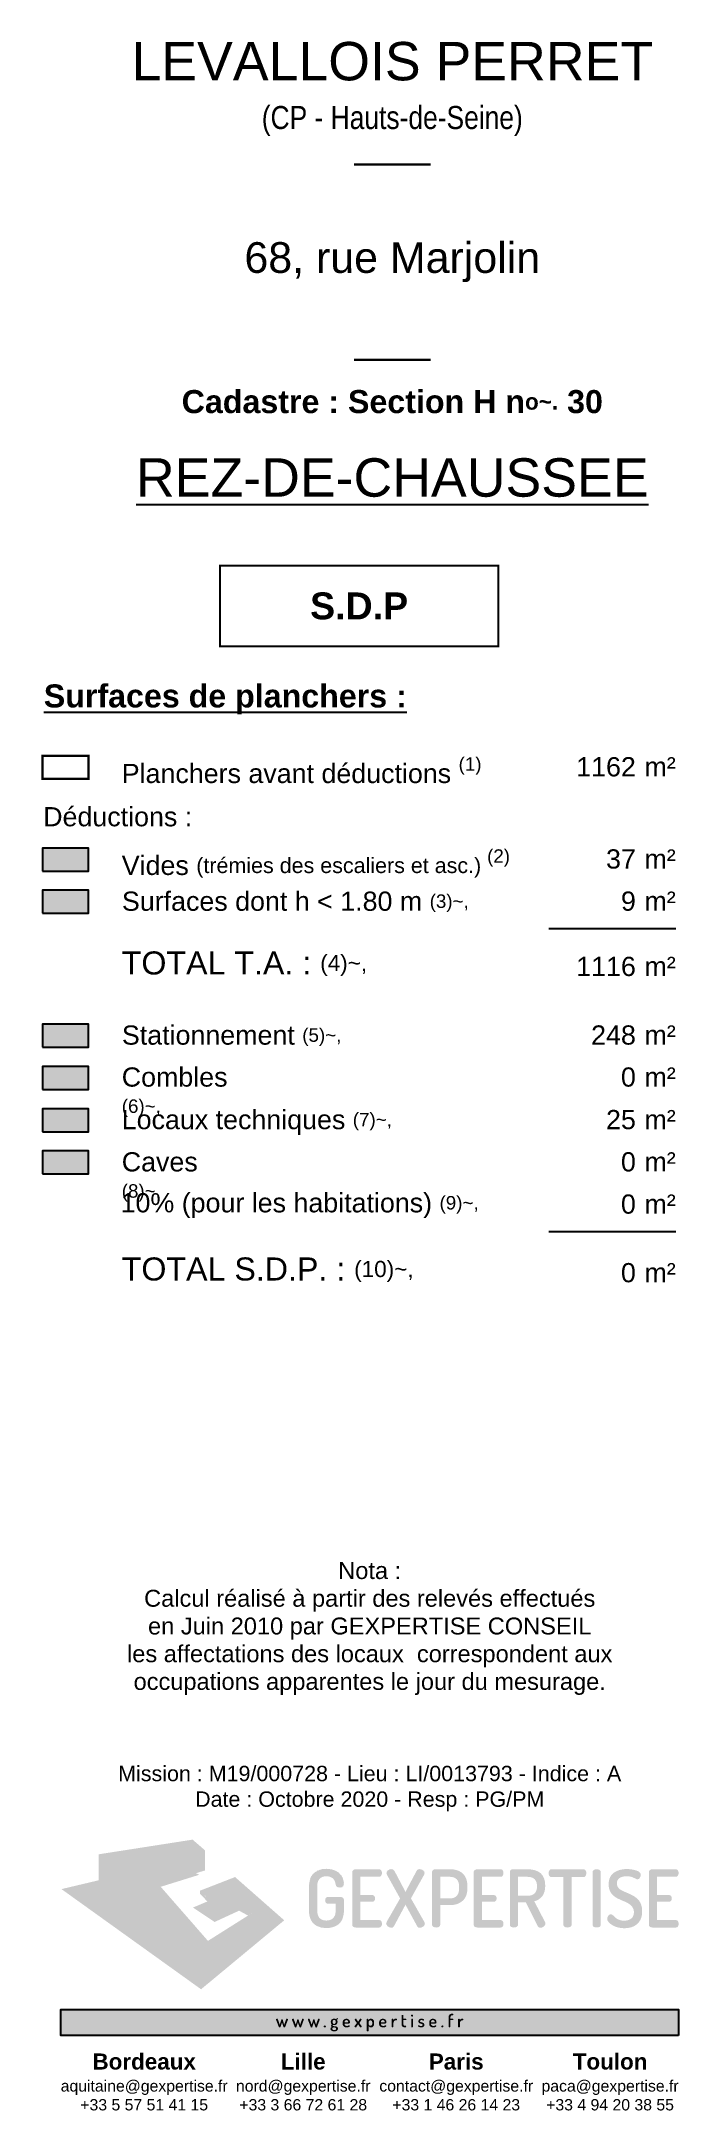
# Paper-space layout 'Test_Lisp_E0_A3 (SDP)' of a CAD drawing. Header units: metres. Extents: x 32.5 to 40.8, y 0.5 to 27.5.
import ezdxf
from ezdxf.enums import TextEntityAlignment as Align

# ---------------------------------------------------------------- set-up
doc = ezdxf.new("R2010")
doc.units = ezdxf.units.M
doc.linetypes.add('AXES', pattern=[2, 1.25, -0.25, 0.25, -0.25])
doc.layers.add('GEX_MEP_cartouche', color=7, linetype='Continuous')
doc.styles.add('Arrondissement', font='swissb.ttf', dxfattribs={"height": 4})
doc.styles.add('INT_Black', font='swissk.ttf')
doc.styles.add('INT_Gras', font='swissb.ttf')
doc.styles.add('INT_Roman', font='swiss.ttf')
doc.styles.add('swis BT roman', font='swiss.ttf')

psp = doc.layouts.new('Test_Lisp_E0_A3 (SDP)')

# ---------------------------------------------------------------- texts
at = {"layer": 'GEX_MEP_cartouche', "width": 10, "rotation": 360}
for s, insert, char_height, attachment_point, style in [('LEVALLOIS PERRET\\P{\\fSwis721 Cn BT|b0|i0|c0|p34;\\H0.6x;(CP - Hauts-de-Seine)}', (37.025, 26.239), 0.5, 8, 'INT_Black'), ('68, rue Marjolin', (37.025, 24.596), 0.4, 5, 'INT_Roman'), ('\\A1;Cadastre : Section H n{\\H0.7x;\\So~.;} 30', (37.025, 22.931), 0.3, 2, 'Arrondissement'), ('{\\LREZ-DE-CHAUSSEE}', (37.025, 22.043), 0.5, 2, 'INT_Black')]:
    psp.add_mtext(s, dxfattribs=dict(at, insert=insert, char_height=char_height, attachment_point=attachment_point, style=style))
at = {"layer": 'GEX_MEP_cartouche'}
for s, insert, char_height, width, attachment_point, style in [('S.D.P', (36.593, 20.119), 0.35, 1.27953, 5, 'INT_Gras'), ('Mission : M19/000728 - Lieu : LI/0013793 - Indice : A\\PDate : Octobre 2020 - Resp : PG/PM', (36.731, 5.021), 0.19992, 6.49341, 2, 'swis BT roman')]:
    psp.add_mtext(s, dxfattribs=dict(at, insert=insert, char_height=char_height, width=width, attachment_point=attachment_point, style=style))
at = {"layer": 'GEX_MEP_cartouche', "insert": (36.731, 6.808), "char_height": 0.22, "width": 9.63847, "attachment_point": 5, "line_spacing_factor": 0.984, "style": 'INT_Roman'}
psp.add_mtext('Nota :\\PCalcul réalisé à partir des relevés effectués \\Pen Juin 2010 par GEXPERTISE CONSEIL\\Ples affectations des locaux  correspondent aux\\Poccupations apparentes le jour du mesurage.', dxfattribs=at)

# ---------------------------------------------------------------- blocks, each defined once
blk = doc.blocks.new('SDP')
at = {"layer": 'GEX_MEP_cartouche', "true_color": 0xffff7f}
blk.add_hatch(color=51, dxfattribs=at).paths.add_polyline_path([(-3793.184, -4437.415), (-3793.184, -4437.115), (-3793.784, -4437.115), (-3793.784, -4437.415)])
at = {"layer": 'GEX_MEP_cartouche', "true_color": 0xa55252}
blk.add_hatch(color=15, dxfattribs=at).paths.add_polyline_path([(-3793.184, -4437.965), (-3793.184, -4437.665), (-3793.784, -4437.665), (-3793.784, -4437.965)])
at = {"layer": 'GEX_MEP_cartouche', "true_color": 0xcccccc}
blk.add_hatch(color=254, dxfattribs=at).paths.add_polyline_path([(-3793.184, -4439.708), (-3793.184, -4439.408), (-3793.784, -4439.408), (-3793.784, -4439.708)])
at = {"layer": 'GEX_MEP_cartouche', "true_color": 0x5200a5}
blk.add_hatch(color=194, dxfattribs=at).paths.add_polyline_path([(-3793.184, -4440.258), (-3793.184, -4439.958), (-3793.784, -4439.958), (-3793.784, -4440.258)])
at = {"layer": 'GEX_MEP_cartouche', "true_color": 0x007fff}
blk.add_hatch(color=150, dxfattribs=at).paths.add_polyline_path([(-3793.184, -4440.808), (-3793.184, -4440.508), (-3793.784, -4440.508), (-3793.784, -4440.808)])
at = {"layer": 'GEX_MEP_cartouche', "true_color": 0xffbf7f}
blk.add_hatch(color=31, dxfattribs=at).paths.add_polyline_path([(-3793.184, -4441.358), (-3793.184, -4441.058), (-3793.784, -4441.058), (-3793.784, -4441.358)])
at = {"layer": 'GEX_MEP_cartouche'}
for p, q in [((-3787.19, -4438.161), (-3785.538, -4438.161)), ((-3787.19, -4442.106), (-3785.538, -4442.106))]:
    blk.add_line(p, q, dxfattribs=at)
at = {"layer": 'GEX_MEP_cartouche', "color": 1, "linetype": 'AXES', "ltscale": 0.1, "true_color": 0xff0000, "const_width": 0.03}
blk.add_lwpolyline([(-3793.784, -4436.216), (-3793.184, -4436.216), (-3793.184, -4435.916), (-3793.784, -4435.916)], close=True, dxfattribs=at)
at = {"layer": 'GEX_MEP_cartouche'}
for points in [[(-3793.784, -4437.415), (-3793.184, -4437.415), (-3793.184, -4437.115), (-3793.784, -4437.115)], [(-3793.784, -4437.965), (-3793.184, -4437.965), (-3793.184, -4437.665), (-3793.784, -4437.665)], [(-3793.784, -4439.708), (-3793.184, -4439.708), (-3793.184, -4439.408), (-3793.784, -4439.408)], [(-3793.784, -4440.258), (-3793.184, -4440.258), (-3793.184, -4439.958), (-3793.784, -4439.958)], [(-3793.784, -4440.808), (-3793.184, -4440.808), (-3793.184, -4440.508), (-3793.784, -4440.508)], [(-3793.784, -4441.358), (-3793.184, -4441.358), (-3793.184, -4441.058), (-3793.784, -4441.058)]]:
    blk.add_lwpolyline(points, close=True, dxfattribs=at)
at = {"layer": 'GEX_MEP_cartouche', "style": 'INT_Roman'}
blk.add_text('Déductions :', height=0.24996, dxfattribs=at).set_placement((-3793.775, -4436.832))
at = {"layer": 'GEX_MEP_cartouche'}
for s, insert, char_height, width, attachment_point, style in [('{\\LSurfaces de planchers :}', (-3793.767, -4434.985), 0.29996, 4.81953, 1, 'INT_Gras'), ('\\A1;Planchers avant déductions {\\H0.7x;\\S(1)^ ;}', (-3792.752, -4435.934), 0.24996, 4.97178, 1, 'INT_Roman'), ('m²', (-3785.538, -4435.932), 0.25, 0.70985, 3, 'INT_Roman'), ('\\A1;Vides {\\fSwis721 Lt BT|b0|i0|c0|p34;\\H0.80011x;(trémies des escaliers et asc.) \\fSwis721 BT|b0|i0|c0|p34;\\H0.87x;\\S(2)^ ;}', (-3792.752, -4437.132), 0.249965, 5.57151, 1, 'INT_Roman'), ('m²', (-3785.538, -4437.132), 0.25, 0.81828, 3, 'INT_Roman'), ('\\A1;Surfaces dont h < 1.80 m {\\H0.7x;\\S(3)~,;}', (-3792.75, -4437.682), 0.24996, 4.51129, 1, 'INT_Roman'), ('m²', (-3785.538, -4437.681), 0.25, 0.81828, 3, 'INT_Roman'), ('m²', (-3785.538, -4438.531), 0.25, 0.70985, 3, 'INT_Roman'), ('\\A1;Stationnement {\\H0.7x;\\S(5)~,;}', (-3792.75, -4439.425), 0.24996, 2.87709, 1, 'INT_Roman'), ('m²', (-3785.538, -4439.424), 0.25, 0.81828, 3, 'INT_Roman'), ('\\A1;Combles {\\H0.7x;\\S(6)~,;}', (-3792.752, -4439.971), 0.24996, 1.80276, 1, 'INT_Roman'), ('m²', (-3785.538, -4439.971), 0.25, 0.70985, 3, 'INT_Roman'), ('\\A1;Locaux techniques {\\H0.7x;\\S(7)~,;}', (-3792.752, -4440.525), 0.24996, 3.4432, 1, 'INT_Roman'), ('m²', (-3785.538, -4440.525), 0.25, 0.81828, 3, 'INT_Roman'), ('\\A1;Caves {\\H0.7x;\\S(8)~,;}', (-3792.752, -4441.075), 0.24996, 1.33186, 1, 'INT_Roman'), ('m²', (-3785.538, -4441.075), 0.25, 0.70985, 3, 'INT_Roman'), ('\\A1;10% (pour les habitations) {\\H0.7x;\\S(9)~,;}', (-3792.767, -4441.608), 0.24996, 4.63197, 1, 'INT_Roman'), ('m²', (-3785.538, -4441.625), 0.25, 0.70985, 3, 'INT_Roman'), ('m²', (-3785.538, -4442.518), 0.25, 0.70985, 3, 'INT_Roman')]:
    blk.add_mtext(s, dxfattribs=dict(at, insert=insert, char_height=char_height, width=width, attachment_point=attachment_point, style=style))
at = {"layer": 'GEX_MEP_cartouche', "char_height": 0.29996, "width": 5.99915, "attachment_point": 1, "line_spacing_factor": 0.99, "style": 'INT_Roman'}
for s, insert in [('\\A1;TOTAL T.A. : {\\H0.7x;\\S(4)~,;}', (-3792.752, -4438.461)), ('\\A1;TOTAL S.D.P. : {\\H0.7x;\\S(10)~,;}', (-3792.752, -4442.445))]:
    blk.add_mtext(s, dxfattribs=dict(at, insert=insert))
at = {"layer": 'GEX_MEP_cartouche', "style": 'INT_Roman'}
for tag, p in [('SP', (-3786.057, -4435.932)), ('V', (-3786.057, -4437.132))]:
    blk.add_attdef(tag, text='', height=0.25, rotation=0, dxfattribs=at).set_placement(p, align=Align.TOP_RIGHT)
for tag, p in [('180', (-3786.057, -4437.681)), ('TA', (-3786.057, -4438.531)), ('ST', (-3786.057, -4439.424)), ('CO', (-3786.057, -4439.971)), ('LT', (-3786.057, -4440.525)), ('C', (-3786.057, -4441.075)), ('ISOL', (-3786.057, -4441.625)), ('SDP', (-3786.057, -4442.518))]:
    blk.add_attdef(tag, text='', height=0.25, dxfattribs=at).set_placement(p, align=Align.TOP_RIGHT)
blk = doc.blocks.new('A$C56EC5B20')
at = {"true_color": 0xde0736}
h = blk.add_hatch(color=242, dxfattribs=at)
h.dxf.hatch_style = 2
h.paths.add_polyline_path([(1.455, -0.646), (0.231, -0.837), (1.565, -2.594), (2.648, -1.696), (2.008, -1.133), (1.552, -1.31), (1.744, -1.505), (2.029, -1.367), (2.26, -1.582), (1.655, -1.964), (0.781, -0.964), (1.617, -0.786)])
at = {"true_color": 0x951825}
h = blk.add_hatch(color=244, dxfattribs=at)
h.dxf.hatch_style = 2
h.paths.add_polyline_path([(1.617, -1.047), (1.617, -0.786), (0.781, -0.964), (1.013, -1.23)])
h = blk.add_hatch(color=244, dxfattribs=at)
h.dxf.hatch_style = 2
h.paths.add_polyline_path([(0.232, -1.232), (1.565, -2.594), (0.231, -0.837)])
h = blk.add_hatch(color=256)
edge = h.paths.add_edge_path()
edge.add_arc((3.39, -1.43), 0.0376, 68.8195, 90.8756, ccw=False)
edge.add_arc((3.392, -1.424), 0.0311, 41.4119, 68.058, ccw=False)
edge.add_arc((3.387, -1.428), 0.0374, 19.4214, 41.4979, ccw=False)
edge.add_arc((3.383, -1.429), 0.0424, -0.5506, 18.8976, ccw=False)
edge.add_line((3.425, -1.43), (3.425, -1.565))
edge.add_line((3.425, -1.565), (3.424, -1.6))
edge.add_line((3.424, -1.6), (3.42, -1.628))
edge.add_line((3.42, -1.628), (3.412, -1.66))
edge.add_line((3.412, -1.66), (3.402, -1.688))
edge.add_line((3.402, -1.688), (3.388, -1.712))
edge.add_line((3.388, -1.712), (3.372, -1.731))
edge.add_line((3.372, -1.731), (3.348, -1.753))
edge.add_line((3.348, -1.753), (3.32, -1.77))
edge.add_line((3.32, -1.77), (3.285, -1.784))
edge.add_line((3.285, -1.784), (3.255, -1.792))
edge.add_line((3.255, -1.792), (3.233, -1.795))
edge.add_line((3.233, -1.795), (3.207, -1.796))
edge.add_line((3.207, -1.796), (3.18, -1.796))
edge.add_line((3.18, -1.796), (3.147, -1.793))
edge.add_line((3.147, -1.793), (3.129, -1.79))
edge.add_line((3.129, -1.79), (3.088, -1.776))
edge.add_line((3.088, -1.776), (3.067, -1.766))
edge.add_line((3.067, -1.766), (3.04, -1.748))
edge.add_line((3.04, -1.748), (3.018, -1.727))
edge.add_line((3.018, -1.727), (2.997, -1.695))
edge.add_line((2.997, -1.695), (2.983, -1.66))
edge.add_line((2.983, -1.66), (2.973, -1.616))
edge.add_line((2.973, -1.616), (2.971, -1.584))
edge.add_line((2.971, -1.584), (2.97, -1.565))
edge.add_line((2.97, -1.565), (2.97, -1.257))
edge.add_arc((3.388, -1.257), 0.418, 176.1747, 180.0607, ccw=False)
edge.add_arc((3.302, -1.251), 0.331, 169.8712, 176.247, ccw=False)
edge.add_arc((3.231, -1.238), 0.259, 163.0889, 169.8465, ccw=False)
edge.add_arc((3.182, -1.223), 0.208, 154.3374, 163.1141, ccw=False)
edge.add_arc((3.154, -1.21), 0.177, 146.4632, 154.2711, ccw=False)
edge.add_arc((3.142, -1.203), 0.163, 140.9276, 146.4184, ccw=False)
edge.add_arc((3.138, -1.199), 0.157, 132.1687, 140.9276, ccw=False)
edge.add_arc((3.168, -1.232), 0.202, 120.0002, 132.2187, ccw=False)
edge.add_arc((3.171, -1.237), 0.208, 112.125, 119.9655, ccw=False)
edge.add_arc((3.179, -1.258), 0.231, 102.7659, 112.0561, ccw=False)
edge.add_arc((3.187, -1.293), 0.267, 97.3405, 102.8233, ccw=False)
edge.add_arc((3.192, -1.327), 0.301, 93.5682, 97.3645, ccw=False)
edge.add_arc((3.194, -1.372), 0.346, 89.0231, 93.5344, ccw=False)
edge.add_arc((3.195, -1.39), 0.364, 85.5907, 89.1586, ccw=False)
edge.add_arc((3.198, -1.353), 0.326, 82.4883, 85.578, ccw=False)
edge.add_arc((3.201, -1.324), 0.297, 78.9925, 82.4913, ccw=False)
edge.add_arc((3.208, -1.291), 0.264, 72.2786, 79.0459, ccw=False)
edge.add_arc((3.216, -1.264), 0.236, 66.0835, 72.2476, ccw=False)
edge.add_arc((3.223, -1.25), 0.22, 59.3851, 66.0744, ccw=False)
edge.add_arc((3.227, -1.243), 0.213, 52.6228, 59.3688, ccw=False)
edge.add_arc((3.239, -1.229), 0.193, 43.589, 52.7759, ccw=False)
edge.add_arc((3.255, -1.213), 0.171, 35.8499, 43.5109, ccw=False)
edge.add_arc((3.262, -1.208), 0.162, 29.5283, 35.816, ccw=False)
edge.add_arc((3.261, -1.208), 0.163, 16.5629, 29.4689, ccw=False)
edge.add_arc((3.242, -1.213), 0.182, 7.4973, 16.546, ccw=False)
edge.add_arc((3.211, -1.218), 0.214, -0.9429, 7.4841, ccw=False)
edge.add_arc((3.337, -1.22), 0.0877, 345.6959, 359.5548, ccw=False)
edge.add_arc((3.387, -1.234), 0.0363, 314.5534, 346.6447, ccw=False)
edge.add_arc((3.387, -1.231), 0.0381, 288.7853, 310.8745, ccw=False)
edge.add_arc((3.376, -1.198), 0.0726, 273.5342, 288.76, ccw=False)
edge.add_arc((3.371, -1.141), 0.13, 263.4905, 274.1978, ccw=False)
edge.add_arc((3.365, -1.196), 0.0745, 252.3438, 263.4295, ccw=False)
edge.add_arc((3.355, -1.227), 0.0416, 232.3048, 252.7158, ccw=False)
edge.add_arc((3.348, -1.237), 0.0295, 206.1692, 231.7695, ccw=False)
edge.add_arc((3.355, -1.234), 0.037, 180.3861, 205.0824, ccw=False)
edge.add_line((3.318, -1.235), (3.315, -1.217))
edge.add_line((3.315, -1.217), (3.312, -1.203))
edge.add_line((3.312, -1.203), (3.304, -1.182))
edge.add_line((3.304, -1.182), (3.296, -1.168))
edge.add_line((3.296, -1.168), (3.287, -1.156))
edge.add_line((3.287, -1.156), (3.274, -1.145))
edge.add_line((3.274, -1.145), (3.245, -1.13))
edge.add_line((3.245, -1.13), (3.23, -1.126))
edge.add_line((3.23, -1.126), (3.216, -1.125))
edge.add_line((3.216, -1.125), (3.196, -1.124))
edge.add_line((3.196, -1.124), (3.171, -1.125))
edge.add_line((3.171, -1.125), (3.147, -1.131))
edge.add_line((3.147, -1.131), (3.127, -1.141))
edge.add_line((3.127, -1.141), (3.113, -1.151))
edge.add_line((3.113, -1.151), (3.101, -1.166))
edge.add_line((3.101, -1.166), (3.091, -1.183))
edge.add_line((3.091, -1.183), (3.085, -1.198))
edge.add_line((3.085, -1.198), (3.081, -1.217))
edge.add_line((3.081, -1.217), (3.078, -1.236))
edge.add_line((3.078, -1.236), (3.078, -1.257))
edge.add_line((3.078, -1.257), (3.078, -1.565))
edge.add_arc((3.323, -1.566), 0.245, 179.7549, 187.5303)
edge.add_line((3.08, -1.599), (3.081, -1.607))
edge.add_arc((3.235, -1.579), 0.156, 190.1125, 198.1962)
edge.add_arc((3.2, -1.591), 0.119, 198.1971, 208.1949)
edge.add_arc((3.179, -1.602), 0.0958, 208.1702, 223.1865)
edge.add_arc((3.174, -1.606), 0.089, 223.3898, 236.9807)
edge.add_arc((3.181, -1.595), 0.102, 237.2516, 253.3616)
edge.add_arc((3.19, -1.565), 0.134, 253.1895, 261.9656)
edge.add_arc((3.196, -1.526), 0.173, 261.9145, 268.2084)
edge.add_arc((3.197, -1.511), 0.188, 267.9638, 275.2226)
edge.add_arc((3.201, -1.552), 0.147, 275.2833, 282.5209)
edge.add_arc((3.208, -1.583), 0.115, 282.3632, 295.9299)
edge.add_arc((3.214, -1.597), 0.0999, 296.1506, 303.6632)
edge.add_arc((3.216, -1.6), 0.0967, 303.6879, 311.9069)
edge.add_arc((3.217, -1.601), 0.0945, 311.7781, 325.3062)
edge.add_arc((3.207, -1.595), 0.106, 325.5262, 337.4111)
edge.add_arc((3.177, -1.582), 0.14, 337.4834, 348.0394)
edge.add_line((3.313, -1.611), (3.316, -1.593))
edge.add_line((3.316, -1.593), (3.318, -1.565))
edge.add_line((3.318, -1.565), (3.318, -1.53))
edge.add_line((3.318, -1.53), (3.318, -1.479))
edge.add_line((3.318, -1.479), (3.215, -1.479))
edge.add_line((3.215, -1.479), (3.212, -1.479))
edge.add_line((3.212, -1.479), (3.207, -1.478))
edge.add_line((3.207, -1.478), (3.201, -1.476))
edge.add_line((3.201, -1.476), (3.195, -1.472))
edge.add_line((3.195, -1.472), (3.19, -1.467))
edge.add_line((3.19, -1.467), (3.187, -1.462))
edge.add_line((3.187, -1.462), (3.185, -1.456))
edge.add_line((3.185, -1.456), (3.182, -1.446))
edge.add_line((3.182, -1.446), (3.181, -1.436))
edge.add_line((3.181, -1.436), (3.181, -1.432))
edge.add_line((3.181, -1.432), (3.183, -1.42))
edge.add_line((3.183, -1.42), (3.186, -1.413))
edge.add_line((3.186, -1.413), (3.19, -1.406))
edge.add_line((3.19, -1.406), (3.201, -1.396))
edge.add_line((3.201, -1.396), (3.208, -1.393))
edge.add_line((3.208, -1.393), (3.215, -1.392))
edge.add_line((3.215, -1.392), (3.39, -1.392))
h = blk.add_hatch(color=256)
edge = h.paths.add_edge_path()
edge.add_spline(control_points=[(3.832, -1.412), (3.832, -1.399), (3.828, -1.389), (3.822, -1.38)], knot_values=[12, 12, 12, 12, 13, 13, 13, 13], degree=3, periodic=0)
edge.add_spline(control_points=[(3.822, -1.38), (3.815, -1.372), (3.807, -1.367), (3.796, -1.367)], knot_values=[11, 11, 11, 11, 12, 12, 12, 12], degree=3, periodic=0)
edge.add_spline(control_points=[(3.796, -1.367), (3.796, -1.367), (3.64, -1.367), (3.64, -1.367)], knot_values=[10.000072, 10.000072, 10.000072, 10.000072, 11, 11, 11, 11], degree=3, periodic=0)
edge.add_spline(control_points=[(3.64, -1.367), (3.64, -1.367), (3.64, -1.13), (3.64, -1.13)], knot_values=[9.000072, 9.000072, 9.000072, 9.000072, 9.999928, 9.999928, 9.999928, 9.999928], degree=3, periodic=0)
edge.add_spline(control_points=[(3.64, -1.13), (3.64, -1.13), (3.885, -1.13), (3.885, -1.13)], knot_values=[8, 8, 8, 8, 8.999928, 8.999928, 8.999928, 8.999928], degree=3, periodic=0)
edge.add_spline(control_points=[(3.885, -1.13), (3.896, -1.13), (3.904, -1.125), (3.911, -1.115)], knot_values=[7, 7, 7, 7, 8, 8, 8, 8], degree=3, periodic=0)
edge.add_spline(control_points=[(3.911, -1.115), (3.917, -1.106), (3.921, -1.094), (3.921, -1.08)], knot_values=[6, 6, 6, 6, 7, 7, 7, 7], degree=3, periodic=0)
edge.add_spline(control_points=[(3.921, -1.08), (3.921, -1.068), (3.918, -1.057), (3.911, -1.047)], knot_values=[5, 5, 5, 5, 6, 6, 6, 6], degree=3, periodic=0)
edge.add_spline(control_points=[(3.911, -1.047), (3.905, -1.037), (3.896, -1.032), (3.885, -1.032)], knot_values=[4, 4, 4, 4, 5, 5, 5, 5], degree=3, periodic=0)
edge.add_spline(control_points=[(3.885, -1.032), (3.885, -1.032), (3.58, -1.032), (3.58, -1.032)], knot_values=[3, 3, 3, 3, 4, 4, 4, 4], degree=3, periodic=0)
edge.add_spline(control_points=[(3.58, -1.032), (3.567, -1.032), (3.556, -1.036), (3.547, -1.042)], knot_values=[2, 2, 2, 2, 3, 3, 3, 3], degree=3, periodic=0)
edge.add_spline(control_points=[(3.547, -1.042), (3.537, -1.049), (3.533, -1.058), (3.533, -1.069)], knot_values=[1, 1, 1, 1, 2, 2, 2, 2], degree=3, periodic=0)
edge.add_spline(control_points=[(3.533, -1.069), (3.533, -1.069), (3.533, -1.754), (3.533, -1.754)], knot_values=[0, 0, 0, 0, 1, 1, 1, 1], degree=3, periodic=0)
edge.add_spline(control_points=[(3.533, -1.754), (3.533, -1.765), (3.537, -1.774), (3.547, -1.781)], knot_values=[24, 24, 24, 24, 25, 25, 25, 25], degree=3, periodic=0)
edge.add_spline(control_points=[(3.547, -1.781), (3.556, -1.787), (3.567, -1.79), (3.58, -1.79)], knot_values=[23, 23, 23, 23, 24, 24, 24, 24], degree=3, periodic=0)
edge.add_spline(control_points=[(3.58, -1.79), (3.58, -1.79), (3.885, -1.79), (3.885, -1.79)], knot_values=[22, 22, 22, 22, 23, 23, 23, 23], degree=3, periodic=0)
edge.add_spline(control_points=[(3.885, -1.79), (3.896, -1.79), (3.905, -1.786), (3.911, -1.776), (3.918, -1.766), (3.921, -1.755), (3.921, -1.743)], knot_values=[20, 20, 20, 20, 21, 21, 21, 22, 22, 22, 22], degree=3, periodic=0)
edge.add_spline(control_points=[(3.921, -1.743), (3.921, -1.729), (3.917, -1.717), (3.911, -1.707)], knot_values=[19, 19, 19, 19, 20, 20, 20, 20], degree=3, periodic=0)
edge.add_spline(control_points=[(3.911, -1.707), (3.904, -1.698), (3.896, -1.693), (3.885, -1.693)], knot_values=[18, 18, 18, 18, 19, 19, 19, 19], degree=3, periodic=0)
edge.add_spline(control_points=[(3.885, -1.693), (3.885, -1.693), (3.64, -1.693), (3.64, -1.693)], knot_values=[17.000072, 17.000072, 17.000072, 17.000072, 18, 18, 18, 18], degree=3, periodic=0)
edge.add_spline(control_points=[(3.64, -1.693), (3.64, -1.693), (3.64, -1.454), (3.64, -1.454)], knot_values=[16.000072, 16.000072, 16.000072, 16.000072, 16.999928, 16.999928, 16.999928, 16.999928], degree=3, periodic=0)
edge.add_spline(control_points=[(3.64, -1.454), (3.64, -1.454), (3.796, -1.454), (3.796, -1.454)], knot_values=[15, 15, 15, 15, 15.999928, 15.999928, 15.999928, 15.999928], degree=3, periodic=0)
edge.add_spline(control_points=[(3.796, -1.454), (3.808, -1.454), (3.816, -1.45), (3.822, -1.441)], knot_values=[14, 14, 14, 14, 15, 15, 15, 15], degree=3, periodic=0)
edge.add_spline(control_points=[(3.822, -1.441), (3.828, -1.433), (3.832, -1.423), (3.832, -1.412)], knot_values=[13, 13, 13, 13, 14, 14, 14, 14], degree=3, periodic=0)
h = blk.add_hatch(color=256)
edge = h.paths.add_edge_path()
edge.add_line((4.087, -1.06), (4.227, -1.326))
edge.add_line((4.227, -1.326), (4.368, -1.06))
edge.add_arc((4.44, -1.092), 0.078, 145.3179, 155.8934, ccw=False)
edge.add_arc((4.419, -1.078), 0.0533, 134.7188, 145.1386, ccw=False)
edge.add_arc((4.411, -1.07), 0.0417, 123.4527, 134.6474, ccw=False)
edge.add_arc((4.408, -1.066), 0.0365, 106.928, 123.4129, ccw=False)
edge.add_arc((4.409, -1.067), 0.0382, 93.6837, 106.7614, ccw=False)
edge.add_arc((4.409, -1.101), 0.0713, 83.849, 92.7563, ccw=False)
edge.add_arc((4.409, -1.106), 0.0766, 76.313, 84.0457, ccw=False)
edge.add_arc((4.409, -1.108), 0.0787, 66.0464, 76.2597, ccw=False)
edge.add_arc((4.404, -1.117), 0.089, 55.6721, 65.9777, ccw=False)
edge.add_arc((4.421, -1.094), 0.061, 42.2054, 56.1156, ccw=False)
edge.add_arc((4.436, -1.08), 0.0402, 20.3162, 42.225, ccw=False)
edge.add_arc((4.439, -1.079), 0.0366, 0.7984, 19.7364, ccw=False)
edge.add_arc((4.433, -1.079), 0.043, -14.1671, 0.729, ccw=False)
edge.add_arc((4.417, -1.075), 0.0594, 336.4902, 345.9616, ccw=False)
edge.add_arc((4.398, -1.067), 0.0801, 330.749, 336.6105, ccw=False)
edge.add_line((4.468, -1.106), (4.298, -1.411))
edge.add_line((4.298, -1.411), (4.473, -1.718))
edge.add_arc((4.378, -1.765), 0.106, 19.1589, 26.4377, ccw=False)
edge.add_arc((4.438, -1.744), 0.0419, 10.4425, 18.894, ccw=False)
edge.add_arc((4.452, -1.74), 0.0281, -7.6232, 8.6927, ccw=False)
edge.add_arc((4.442, -1.74), 0.0382, 343.1569, 353.5724, ccw=False)
edge.add_arc((4.44, -1.739), 0.0399, 329.1694, 343.0249, ccw=False)
edge.add_arc((4.434, -1.736), 0.047, 319.8246, 329.1815, ccw=False)
edge.add_arc((4.425, -1.728), 0.0584, 311.8245, 319.8054, ccw=False)
edge.add_arc((4.414, -1.716), 0.0753, 304.8855, 311.8191, ccw=False)
edge.add_arc((4.399, -1.696), 0.1, 299.1769, 305.4217, ccw=False)
edge.add_arc((4.406, -1.708), 0.0862, 291.0407, 299.1934, ccw=False)
edge.add_arc((4.409, -1.717), 0.077, 282.9493, 291.0005, ccw=False)
edge.add_arc((4.41, -1.72), 0.0735, 277.2029, 282.9112, ccw=False)
edge.add_arc((4.41, -1.72), 0.073, 272.471, 277.1937, ccw=False)
edge.add_arc((4.411, -1.753), 0.0406, 261.6559, 273.7175, ccw=False)
edge.add_arc((4.409, -1.763), 0.0307, 250.2665, 261.0184, ccw=False)
edge.add_arc((4.409, -1.763), 0.0306, 239.1568, 250.1918, ccw=False)
edge.add_arc((4.411, -1.76), 0.0343, 227.6455, 239.0463, ccw=False)
edge.add_arc((4.418, -1.753), 0.044, 216.0673, 227.5013, ccw=False)
edge.add_arc((4.429, -1.744), 0.0576, 210.997, 216.2669, ccw=False)
edge.add_line((4.38, -1.774), (4.379, -1.773))
edge.add_line((4.379, -1.773), (4.227, -1.493))
edge.add_line((4.227, -1.493), (4.079, -1.769))
edge.add_arc((4.016, -1.734), 0.0718, 319.7788, 330.8839, ccw=False)
edge.add_arc((4.038, -1.752), 0.0435, 302.6768, 319.925, ccw=False)
edge.add_arc((4.044, -1.762), 0.0315, 282.2743, 302.3145, ccw=False)
edge.add_arc((4.044, -1.762), 0.0314, 269.8124, 282.0198, ccw=False)
edge.add_arc((4.044, -1.724), 0.0691, 255.2217, 269.8983, ccw=False)
edge.add_arc((4.048, -1.713), 0.0809, 242.0485, 255.0814, ccw=False)
edge.add_arc((4.057, -1.694), 0.102, 234.5903, 242.1573, ccw=False)
edge.add_arc((4.039, -1.719), 0.0712, 225.0023, 235.2166, ccw=False)
edge.add_arc((4.025, -1.733), 0.0512, 213.3833, 224.9428, ccw=False)
edge.add_arc((4.014, -1.74), 0.039, 179.8724, 213.6718, ccw=False)
edge.add_arc((4.015, -1.74), 0.0392, 162.4228, 179.1083, ccw=False)
edge.add_arc((4.046, -1.75), 0.0716, 153.61, 162.7379, ccw=False)
edge.add_line((3.981, -1.718), (4.157, -1.411))
edge.add_line((4.157, -1.411), (3.987, -1.106))
edge.add_arc((4.046, -1.072), 0.0692, 196.3053, 209.8472, ccw=False)
edge.add_arc((4.024, -1.078), 0.0455, 183.0218, 195.9764, ccw=False)
edge.add_arc((4.017, -1.079), 0.0381, 169.1159, 182.7965, ccw=False)
edge.add_arc((4.015, -1.079), 0.0365, 149.0863, 168.8945, ccw=False)
edge.add_arc((4.024, -1.085), 0.0474, 130.9828, 148.6926, ccw=False)
edge.add_arc((4.042, -1.105), 0.0749, 119.4927, 131.0956, ccw=False)
edge.add_arc((4.047, -1.112), 0.0825, 107.5554, 120.0554, ccw=False)
edge.add_arc((4.046, -1.109), 0.08, 95.5784, 107.4501, ccw=False)
edge.add_arc((4.046, -1.106), 0.0767, 87.9494, 95.7818, ccw=False)
edge.add_arc((4.046, -1.064), 0.0348, 61.5751, 86.7272, ccw=False)
edge.add_arc((4.042, -1.072), 0.0438, 44.7197, 61.3178, ccw=False)
edge.add_arc((4.026, -1.088), 0.0665, 33.0953, 44.783, ccw=False)
edge.add_arc((4, -1.106), 0.0981, 27.3984, 33.3623, ccw=False)
edge.add_line((4.087, -1.06), (4.227, -1.326))
edge.add_line((4.227, -1.326), (4.087, -1.06))
h = blk.add_hatch(color=256)
edge = h.paths.add_edge_path()
edge.add_spline(control_points=[(4.971, -1.442), (5.013, -1.406), (5.034, -1.348), (5.034, -1.269)], knot_values=[7, 7, 7, 7, 8, 8, 8, 8], degree=3, periodic=0)
edge.add_spline(control_points=[(5.034, -1.269), (5.034, -1.269), (5.034, -1.26), (5.034, -1.26)], knot_values=[6, 6, 6, 6, 7, 7, 7, 7], degree=3, periodic=0)
edge.add_spline(control_points=[(5.034, -1.26), (5.034, -1.182), (5.013, -1.124), (4.973, -1.087)], knot_values=[5, 5, 5, 5, 6, 6, 6, 6], degree=3, periodic=0)
edge.add_spline(control_points=[(4.973, -1.087), (4.933, -1.051), (4.879, -1.032), (4.812, -1.032)], knot_values=[4, 4, 4, 4, 5, 5, 5, 5], degree=3, periodic=0)
edge.add_spline(control_points=[(4.812, -1.032), (4.812, -1.032), (4.614, -1.032), (4.614, -1.032)], knot_values=[3, 3, 3, 3, 4, 4, 4, 4], degree=3, periodic=0)
edge.add_spline(control_points=[(4.614, -1.032), (4.602, -1.032), (4.592, -1.036), (4.584, -1.043)], knot_values=[2, 2, 2, 2, 3, 3, 3, 3], degree=3, periodic=0)
edge.add_spline(control_points=[(4.584, -1.043), (4.576, -1.05), (4.573, -1.058), (4.573, -1.068)], knot_values=[1, 1, 1, 1, 2, 2, 2, 2], degree=3, periodic=0)
edge.add_spline(control_points=[(4.573, -1.068), (4.573, -1.068), (4.573, -1.754), (4.573, -1.754)], knot_values=[0, 0, 0, 0, 1, 1, 1, 1], degree=3, periodic=0)
edge.add_spline(control_points=[(4.573, -1.754), (4.573, -1.765), (4.578, -1.774), (4.589, -1.781)], knot_values=[14, 14, 14, 14, 15, 15, 15, 15], degree=3, periodic=0)
edge.add_spline(control_points=[(4.589, -1.781), (4.6, -1.787), (4.612, -1.79), (4.626, -1.79)], knot_values=[13, 13, 13, 13, 14, 14, 14, 14], degree=3, periodic=0)
edge.add_spline(control_points=[(4.626, -1.79), (4.641, -1.79), (4.654, -1.787), (4.664, -1.781)], knot_values=[12, 12, 12, 12, 13, 13, 13, 13], degree=3, periodic=0)
edge.add_spline(control_points=[(4.664, -1.781), (4.675, -1.774), (4.68, -1.765), (4.68, -1.754)], knot_values=[11, 11, 11, 11, 12, 12, 12, 12], degree=3, periodic=0)
edge.add_spline(control_points=[(4.68, -1.754), (4.68, -1.754), (4.68, -1.498), (4.68, -1.498)], knot_values=[10.000072, 10.000072, 10.000072, 10.000072, 10.99999, 10.99999, 10.99999, 10.99999], degree=3, periodic=0)
edge.add_spline(control_points=[(4.68, -1.498), (4.68, -1.498), (4.806, -1.498), (4.806, -1.498)], knot_values=[9, 9, 9, 9, 9.999928, 9.999928, 9.999928, 9.999928], degree=3, periodic=0)
edge.add_spline(control_points=[(4.806, -1.498), (4.875, -1.498), (4.93, -1.479), (4.971, -1.442)], knot_values=[8, 8, 8, 8, 9, 9, 9, 9], degree=3, periodic=0)
edge = h.paths.add_edge_path(flags=16)
edge.add_spline(control_points=[(4.926, -1.264), (4.926, -1.219), (4.916, -1.185), (4.895, -1.163), (4.874, -1.141), (4.844, -1.13), (4.806, -1.13)], knot_values=[4, 4, 4, 4, 5, 5, 5, 6, 6, 6, 6], degree=3, periodic=0)
edge.add_spline(control_points=[(4.806, -1.13), (4.806, -1.13), (4.68, -1.13), (4.68, -1.13)], knot_values=[6, 6, 6, 6, 6.999928, 6.999928, 6.999928, 6.999928], degree=3, periodic=0)
edge.add_spline(control_points=[(4.68, -1.13), (4.68, -1.13), (4.68, -1.411), (4.68, -1.411)], knot_values=[7.000072, 7.000072, 7.000072, 7.000072, 7.999928, 7.999928, 7.999928, 7.999928], degree=3, periodic=0)
edge.add_spline(control_points=[(4.68, -1.411), (4.68, -1.411), (4.806, -1.411), (4.806, -1.411)], knot_values=[0.000072, 0.000072, 0.000072, 0.000072, 1, 1, 1, 1], degree=3, periodic=0)
edge.add_spline(control_points=[(4.806, -1.411), (4.844, -1.411), (4.874, -1.4), (4.895, -1.377), (4.916, -1.355), (4.926, -1.321), (4.926, -1.276)], knot_values=[1, 1, 1, 1, 2, 2, 2, 3, 3, 3, 3], degree=3, periodic=0)
edge.add_spline(control_points=[(4.926, -1.276), (4.926, -1.276), (4.926, -1.264), (4.926, -1.264)], knot_values=[3, 3, 3, 3, 4, 4, 4, 4], degree=3, periodic=0)
h = blk.add_hatch(color=256)
edge = h.paths.add_edge_path()
edge.add_spline(control_points=[(5.414, -1.412), (5.414, -1.399), (5.411, -1.389), (5.404, -1.38)], knot_values=[12, 12, 12, 12, 13, 13, 13, 13], degree=3, periodic=0)
edge.add_spline(control_points=[(5.404, -1.38), (5.398, -1.372), (5.389, -1.367), (5.378, -1.367)], knot_values=[11, 11, 11, 11, 12, 12, 12, 12], degree=3, periodic=0)
edge.add_spline(control_points=[(5.378, -1.367), (5.378, -1.367), (5.222, -1.367), (5.222, -1.367)], knot_values=[10.000072, 10.000072, 10.000072, 10.000072, 11, 11, 11, 11], degree=3, periodic=0)
edge.add_spline(control_points=[(5.222, -1.367), (5.222, -1.367), (5.222, -1.13), (5.222, -1.13)], knot_values=[9.000072, 9.000072, 9.000072, 9.000072, 9.999928, 9.999928, 9.999928, 9.999928], degree=3, periodic=0)
edge.add_spline(control_points=[(5.222, -1.13), (5.222, -1.13), (5.467, -1.13), (5.467, -1.13)], knot_values=[8, 8, 8, 8, 8.999928, 8.999928, 8.999928, 8.999928], degree=3, periodic=0)
edge.add_spline(control_points=[(5.467, -1.13), (5.478, -1.13), (5.487, -1.125), (5.493, -1.115)], knot_values=[7, 7, 7, 7, 8, 8, 8, 8], degree=3, periodic=0)
edge.add_spline(control_points=[(5.493, -1.115), (5.5, -1.106), (5.503, -1.094), (5.503, -1.08)], knot_values=[6, 6, 6, 6, 7, 7, 7, 7], degree=3, periodic=0)
edge.add_spline(control_points=[(5.503, -1.08), (5.503, -1.068), (5.5, -1.057), (5.494, -1.047)], knot_values=[5, 5, 5, 5, 6, 6, 6, 6], degree=3, periodic=0)
edge.add_spline(control_points=[(5.494, -1.047), (5.488, -1.037), (5.479, -1.032), (5.467, -1.032)], knot_values=[4, 4, 4, 4, 5, 5, 5, 5], degree=3, periodic=0)
edge.add_spline(control_points=[(5.467, -1.032), (5.467, -1.032), (5.163, -1.032), (5.163, -1.032)], knot_values=[3, 3, 3, 3, 4, 4, 4, 4], degree=3, periodic=0)
edge.add_spline(control_points=[(5.163, -1.032), (5.15, -1.032), (5.139, -1.036), (5.129, -1.042)], knot_values=[2, 2, 2, 2, 3, 3, 3, 3], degree=3, periodic=0)
edge.add_spline(control_points=[(5.129, -1.042), (5.12, -1.049), (5.115, -1.058), (5.115, -1.069)], knot_values=[1, 1, 1, 1, 2, 2, 2, 2], degree=3, periodic=0)
edge.add_spline(control_points=[(5.115, -1.069), (5.115, -1.069), (5.115, -1.754), (5.115, -1.754)], knot_values=[0, 0, 0, 0, 1, 1, 1, 1], degree=3, periodic=0)
edge.add_spline(control_points=[(5.115, -1.754), (5.115, -1.765), (5.12, -1.774), (5.129, -1.781)], knot_values=[24, 24, 24, 24, 25, 25, 25, 25], degree=3, periodic=0)
edge.add_spline(control_points=[(5.129, -1.781), (5.139, -1.787), (5.15, -1.79), (5.163, -1.79)], knot_values=[23, 23, 23, 23, 24, 24, 24, 24], degree=3, periodic=0)
edge.add_spline(control_points=[(5.163, -1.79), (5.163, -1.79), (5.467, -1.79), (5.467, -1.79)], knot_values=[22, 22, 22, 22, 23, 23, 23, 23], degree=3, periodic=0)
edge.add_spline(control_points=[(5.467, -1.79), (5.479, -1.79), (5.488, -1.786), (5.494, -1.776), (5.5, -1.766), (5.503, -1.755), (5.503, -1.743)], knot_values=[20, 20, 20, 20, 21, 21, 21, 22, 22, 22, 22], degree=3, periodic=0)
edge.add_spline(control_points=[(5.503, -1.743), (5.503, -1.729), (5.5, -1.717), (5.493, -1.707)], knot_values=[19, 19, 19, 19, 20, 20, 20, 20], degree=3, periodic=0)
edge.add_spline(control_points=[(5.493, -1.707), (5.487, -1.698), (5.478, -1.693), (5.467, -1.693)], knot_values=[18, 18, 18, 18, 19, 19, 19, 19], degree=3, periodic=0)
edge.add_spline(control_points=[(5.467, -1.693), (5.467, -1.693), (5.222, -1.693), (5.222, -1.693)], knot_values=[17.000072, 17.000072, 17.000072, 17.000072, 18, 18, 18, 18], degree=3, periodic=0)
edge.add_spline(control_points=[(5.222, -1.693), (5.222, -1.693), (5.222, -1.454), (5.222, -1.454)], knot_values=[16.000072, 16.000072, 16.000072, 16.000072, 16.999928, 16.999928, 16.999928, 16.999928], degree=3, periodic=0)
edge.add_spline(control_points=[(5.222, -1.454), (5.222, -1.454), (5.378, -1.454), (5.378, -1.454)], knot_values=[15, 15, 15, 15, 15.999928, 15.999928, 15.999928, 15.999928], degree=3, periodic=0)
edge.add_spline(control_points=[(5.378, -1.454), (5.39, -1.454), (5.399, -1.45), (5.405, -1.441)], knot_values=[14, 14, 14, 14, 15, 15, 15, 15], degree=3, periodic=0)
edge.add_spline(control_points=[(5.405, -1.441), (5.411, -1.433), (5.414, -1.423), (5.414, -1.412)], knot_values=[13, 13, 13, 13, 14, 14, 14, 14], degree=3, periodic=0)
h = blk.add_hatch(color=256)
edge = h.paths.add_edge_path()
edge.add_spline(control_points=[(6.009, -1.382), (6.034, -1.348), (6.047, -1.302), (6.047, -1.244)], knot_values=[5, 5, 5, 5, 6, 6, 6, 6], degree=3, periodic=0)
edge.add_spline(control_points=[(6.047, -1.244), (6.047, -1.103), (5.97, -1.032), (5.814, -1.032)], knot_values=[4, 4, 4, 4, 5, 5, 5, 5], degree=3, periodic=0)
edge.add_spline(control_points=[(5.814, -1.032), (5.814, -1.032), (5.622, -1.032), (5.622, -1.032)], knot_values=[3, 3, 3, 3, 4, 4, 4, 4], degree=3, periodic=0)
edge.add_spline(control_points=[(5.622, -1.032), (5.612, -1.032), (5.603, -1.036), (5.596, -1.043)], knot_values=[2, 2, 2, 2, 3, 3, 3, 3], degree=3, periodic=0)
edge.add_spline(control_points=[(5.596, -1.043), (5.59, -1.05), (5.586, -1.058), (5.586, -1.068)], knot_values=[1, 1, 1, 1, 2, 2, 2, 2], degree=3, periodic=0)
edge.add_spline(control_points=[(5.586, -1.068), (5.586, -1.068), (5.586, -1.754), (5.586, -1.754)], knot_values=[0, 0, 0, 0, 1, 1, 1, 1], degree=3, periodic=0)
edge.add_spline(control_points=[(5.586, -1.754), (5.586, -1.765), (5.591, -1.774), (5.602, -1.781)], knot_values=[18, 18, 18, 18, 19, 19, 19, 19], degree=3, periodic=0)
edge.add_spline(control_points=[(5.602, -1.781), (5.612, -1.787), (5.625, -1.79), (5.639, -1.79)], knot_values=[17, 17, 17, 17, 18, 18, 18, 18], degree=3, periodic=0)
edge.add_spline(control_points=[(5.639, -1.79), (5.654, -1.79), (5.666, -1.787), (5.677, -1.781), (5.687, -1.774), (5.693, -1.765), (5.693, -1.754)], knot_values=[15, 15, 15, 15, 16, 16, 16, 17, 17, 17, 17], degree=3, periodic=0)
edge.add_spline(control_points=[(5.693, -1.754), (5.693, -1.754), (5.693, -1.464), (5.693, -1.464)], knot_values=[14.000072, 14.000072, 14.000072, 14.000072, 15, 15, 15, 15], degree=3, periodic=0)
edge.add_spline(control_points=[(5.693, -1.464), (5.693, -1.464), (5.795, -1.464), (5.795, -1.464)], knot_values=[13.000072, 13.000072, 13.000072, 13.000072, 13.999928, 13.999928, 13.999928, 13.999928], degree=3, periodic=0)
edge.add_spline(control_points=[(5.795, -1.464), (5.795, -1.464), (5.943, -1.761), (5.943, -1.761)], knot_values=[12.000077, 12.000077, 12.000077, 12.000077, 12.999928, 12.999928, 12.999928, 12.999928], degree=3, periodic=0)
edge.add_spline(control_points=[(5.943, -1.761), (5.954, -1.783), (5.968, -1.793), (5.985, -1.793)], knot_values=[11, 11, 11, 11, 12, 12, 12, 12], degree=3, periodic=0)
edge.add_spline(control_points=[(5.985, -1.793), (6.001, -1.793), (6.016, -1.788), (6.029, -1.776)], knot_values=[10, 10, 10, 10, 11, 11, 11, 11], degree=3, periodic=0)
edge.add_spline(control_points=[(6.029, -1.776), (6.043, -1.764), (6.05, -1.751), (6.05, -1.737)], knot_values=[9, 9, 9, 9, 10, 10, 10, 10], degree=3, periodic=0)
edge.add_spline(control_points=[(6.05, -1.737), (6.05, -1.732), (6.049, -1.727), (6.046, -1.722)], knot_values=[8, 8, 8, 8, 9, 9, 9, 9], degree=3, periodic=0)
edge.add_spline(control_points=[(6.046, -1.722), (6.046, -1.722), (5.904, -1.448), (5.904, -1.448)], knot_values=[7.00008, 7.00008, 7.00008, 7.00008, 8, 8, 8, 8], degree=3, periodic=0)
edge.add_spline(control_points=[(5.904, -1.448), (5.948, -1.437), (5.983, -1.415), (6.009, -1.382)], knot_values=[6, 6, 6, 6, 7, 7, 7, 7], degree=3, periodic=0)
edge = h.paths.add_edge_path(flags=16)
edge.add_spline(control_points=[(5.94, -1.253), (5.94, -1.171), (5.898, -1.13), (5.814, -1.13)], knot_values=[2, 2, 2, 2, 3, 3, 3, 3], degree=3, periodic=0)
edge.add_spline(control_points=[(5.814, -1.13), (5.814, -1.13), (5.693, -1.13), (5.693, -1.13)], knot_values=[3, 3, 3, 3, 3.999928, 3.999928, 3.999928, 3.999928], degree=3, periodic=0)
edge.add_spline(control_points=[(5.693, -1.13), (5.693, -1.13), (5.693, -1.377), (5.693, -1.377)], knot_values=[4.000072, 4.000072, 4.000072, 4.000072, 4.999928, 4.999928, 4.999928, 4.999928], degree=3, periodic=0)
edge.add_spline(control_points=[(5.693, -1.377), (5.693, -1.377), (5.814, -1.377), (5.814, -1.377)], knot_values=[0.000072, 0.000072, 0.000072, 0.000072, 1, 1, 1, 1], degree=3, periodic=0)
edge.add_spline(control_points=[(5.814, -1.377), (5.898, -1.377), (5.94, -1.336), (5.94, -1.253)], knot_values=[1, 1, 1, 1, 2, 2, 2, 2], degree=3, periodic=0)
h = blk.add_hatch(color=256)
edge = h.paths.add_edge_path()
edge.add_spline(control_points=[(6.391, -1.754), (6.391, -1.754), (6.391, -1.134), (6.391, -1.134)], knot_values=[8.000072, 8.000072, 8.000072, 8.000072, 9, 9, 9, 9], degree=3, periodic=0)
edge.add_spline(control_points=[(6.391, -1.134), (6.391, -1.134), (6.547, -1.134), (6.547, -1.134)], knot_values=[7, 7, 7, 7, 7.999928, 7.999928, 7.999928, 7.999928], degree=3, periodic=0)
edge.add_spline(control_points=[(6.547, -1.134), (6.557, -1.134), (6.566, -1.129), (6.572, -1.119)], knot_values=[6, 6, 6, 6, 7, 7, 7, 7], degree=3, periodic=0)
edge.add_spline(control_points=[(6.572, -1.119), (6.579, -1.109), (6.582, -1.096), (6.582, -1.082)], knot_values=[5, 5, 5, 5, 6, 6, 6, 6], degree=3, periodic=0)
edge.add_spline(control_points=[(6.582, -1.082), (6.582, -1.068), (6.579, -1.057), (6.573, -1.047)], knot_values=[4, 4, 4, 4, 5, 5, 5, 5], degree=3, periodic=0)
edge.add_spline(control_points=[(6.573, -1.047), (6.567, -1.037), (6.558, -1.032), (6.547, -1.032)], knot_values=[3, 3, 3, 3, 4, 4, 4, 4], degree=3, periodic=0)
edge.add_spline(control_points=[(6.547, -1.032), (6.547, -1.032), (6.126, -1.032), (6.126, -1.032)], knot_values=[2, 2, 2, 2, 3, 3, 3, 3], degree=3, periodic=0)
edge.add_spline(control_points=[(6.126, -1.032), (6.115, -1.032), (6.106, -1.037), (6.1, -1.048)], knot_values=[1, 1, 1, 1, 2, 2, 2, 2], degree=3, periodic=0)
edge.add_spline(control_points=[(6.1, -1.048), (6.094, -1.058), (6.091, -1.069), (6.091, -1.083)], knot_values=[0, 0, 0, 0, 1, 1, 1, 1], degree=3, periodic=0)
edge.add_spline(control_points=[(6.091, -1.083), (6.091, -1.097), (6.094, -1.109), (6.1, -1.119)], knot_values=[16, 16, 16, 16, 17, 17, 17, 17], degree=3, periodic=0)
edge.add_spline(control_points=[(6.1, -1.119), (6.107, -1.129), (6.115, -1.134), (6.126, -1.134)], knot_values=[15, 15, 15, 15, 16, 16, 16, 16], degree=3, periodic=0)
edge.add_spline(control_points=[(6.126, -1.134), (6.126, -1.134), (6.283, -1.134), (6.283, -1.134)], knot_values=[14.000072, 14.000072, 14.000072, 14.000072, 15, 15, 15, 15], degree=3, periodic=0)
edge.add_spline(control_points=[(6.283, -1.134), (6.283, -1.134), (6.283, -1.754), (6.283, -1.754)], knot_values=[13, 13, 13, 13, 13.999928, 13.999928, 13.999928, 13.999928], degree=3, periodic=0)
edge.add_spline(control_points=[(6.283, -1.754), (6.283, -1.765), (6.288, -1.774), (6.299, -1.781)], knot_values=[12, 12, 12, 12, 13, 13, 13, 13], degree=3, periodic=0)
edge.add_spline(control_points=[(6.299, -1.781), (6.309, -1.787), (6.322, -1.79), (6.337, -1.79)], knot_values=[11, 11, 11, 11, 12, 12, 12, 12], degree=3, periodic=0)
edge.add_spline(control_points=[(6.337, -1.79), (6.351, -1.79), (6.364, -1.787), (6.374, -1.781)], knot_values=[10, 10, 10, 10, 11, 11, 11, 11], degree=3, periodic=0)
edge.add_spline(control_points=[(6.374, -1.781), (6.385, -1.774), (6.391, -1.765), (6.391, -1.754)], knot_values=[9, 9, 9, 9, 10, 10, 10, 10], degree=3, periodic=0)
h = blk.add_hatch(color=256)
edge = h.paths.add_edge_path()
edge.add_spline(control_points=[(6.77, -1.754), (6.77, -1.754), (6.77, -1.068), (6.77, -1.068)], knot_values=[5, 5, 5, 5, 6, 6, 6, 6], degree=3, periodic=0)
edge.add_spline(control_points=[(6.77, -1.068), (6.77, -1.056), (6.765, -1.047), (6.755, -1.041)], knot_values=[4, 4, 4, 4, 5, 5, 5, 5], degree=3, periodic=0)
edge.add_spline(control_points=[(6.755, -1.041), (6.744, -1.035), (6.732, -1.032), (6.717, -1.032)], knot_values=[3, 3, 3, 3, 4, 4, 4, 4], degree=3, periodic=0)
edge.add_spline(control_points=[(6.717, -1.032), (6.702, -1.032), (6.689, -1.035), (6.679, -1.041)], knot_values=[2, 2, 2, 2, 3, 3, 3, 3], degree=3, periodic=0)
edge.add_spline(control_points=[(6.679, -1.041), (6.668, -1.047), (6.663, -1.056), (6.663, -1.068)], knot_values=[1, 1, 1, 1, 2, 2, 2, 2], degree=3, periodic=0)
edge.add_spline(control_points=[(6.663, -1.068), (6.663, -1.068), (6.663, -1.754), (6.663, -1.754)], knot_values=[0, 0, 0, 0, 1, 1, 1, 1], degree=3, periodic=0)
edge.add_spline(control_points=[(6.663, -1.754), (6.663, -1.765), (6.669, -1.774), (6.679, -1.781)], knot_values=[9, 9, 9, 9, 10, 10, 10, 10], degree=3, periodic=0)
edge.add_spline(control_points=[(6.679, -1.781), (6.69, -1.787), (6.703, -1.79), (6.717, -1.79)], knot_values=[8, 8, 8, 8, 9, 9, 9, 9], degree=3, periodic=0)
edge.add_spline(control_points=[(6.717, -1.79), (6.732, -1.79), (6.744, -1.787), (6.755, -1.781)], knot_values=[7, 7, 7, 7, 8, 8, 8, 8], degree=3, periodic=0)
edge.add_spline(control_points=[(6.755, -1.781), (6.765, -1.774), (6.77, -1.765), (6.77, -1.754)], knot_values=[6, 6, 6, 6, 7, 7, 7, 7], degree=3, periodic=0)
h = blk.add_hatch(color=256)
edge = h.paths.add_edge_path()
edge.add_spline(control_points=[(6.98, -1.218), (6.98, -1.185), (6.991, -1.162), (7.014, -1.146)], knot_values=[27, 27, 27, 27, 28, 28, 28, 28], degree=3, periodic=0)
edge.add_spline(control_points=[(7.014, -1.146), (7.037, -1.13), (7.068, -1.123), (7.107, -1.123)], knot_values=[26, 26, 26, 26, 27, 27, 27, 27], degree=3, periodic=0)
edge.add_spline(control_points=[(7.107, -1.123), (7.131, -1.123), (7.154, -1.126), (7.173, -1.132)], knot_values=[25, 25, 25, 25, 26, 26, 26, 26], degree=3, periodic=0)
edge.add_spline(control_points=[(7.173, -1.132), (7.192, -1.139), (7.207, -1.146), (7.219, -1.152)], knot_values=[24, 24, 24, 24, 25, 25, 25, 25], degree=3, periodic=0)
edge.add_spline(control_points=[(7.219, -1.152), (7.23, -1.159), (7.24, -1.162), (7.246, -1.162)], knot_values=[23, 23, 23, 23, 24, 24, 24, 24], degree=3, periodic=0)
edge.add_spline(control_points=[(7.246, -1.162), (7.26, -1.162), (7.271, -1.156), (7.279, -1.142), (7.287, -1.129), (7.291, -1.116), (7.291, -1.103), (7.291, -1.09), (7.284, -1.078), (7.272, -1.068)], knot_values=[20, 20, 20, 20, 21, 21, 21, 22, 22, 22, 23, 23, 23, 23], degree=3, periodic=0)
edge.add_spline(control_points=[(7.272, -1.068), (7.259, -1.058), (7.243, -1.05), (7.223, -1.045)], knot_values=[19, 19, 19, 19, 20, 20, 20, 20], degree=3, periodic=0)
edge.add_spline(control_points=[(7.223, -1.045), (7.203, -1.039), (7.184, -1.035), (7.164, -1.033)], knot_values=[18, 18, 18, 18, 19, 19, 19, 19], degree=3, periodic=0)
edge.add_spline(control_points=[(7.164, -1.033), (7.144, -1.03), (7.125, -1.029), (7.107, -1.029)], knot_values=[17, 17, 17, 17, 18, 18, 18, 18], degree=3, periodic=0)
edge.add_spline(control_points=[(7.107, -1.029), (7.077, -1.029), (7.05, -1.033), (7.024, -1.039)], knot_values=[16, 16, 16, 16, 17, 17, 17, 17], degree=3, periodic=0)
edge.add_spline(control_points=[(7.024, -1.039), (6.998, -1.046), (6.973, -1.056), (6.949, -1.071)], knot_values=[15, 15, 15, 15, 16, 16, 16, 16], degree=3, periodic=0)
edge.add_spline(control_points=[(6.949, -1.071), (6.926, -1.085), (6.907, -1.106), (6.893, -1.133)], knot_values=[14, 14, 14, 14, 15, 15, 15, 15], degree=3, periodic=0)
edge.add_spline(control_points=[(6.893, -1.133), (6.879, -1.16), (6.873, -1.191), (6.873, -1.228)], knot_values=[13, 13, 13, 13, 14, 14, 14, 14], degree=3, periodic=0)
edge.add_spline(control_points=[(6.873, -1.228), (6.873, -1.274), (6.884, -1.312), (6.906, -1.343)], knot_values=[12, 12, 12, 12, 13, 13, 13, 13], degree=3, periodic=0)
edge.add_spline(control_points=[(6.906, -1.343), (6.929, -1.373), (6.957, -1.396), (6.989, -1.411)], knot_values=[11, 11, 11, 11, 12, 12, 12, 12], degree=3, periodic=0)
edge.add_spline(control_points=[(6.989, -1.411), (7.021, -1.427), (7.054, -1.441), (7.086, -1.454)], knot_values=[10, 10, 10, 10, 11, 11, 11, 11], degree=3, periodic=0)
edge.add_spline(control_points=[(7.086, -1.454), (7.118, -1.467), (7.145, -1.485), (7.168, -1.507)], knot_values=[9, 9, 9, 9, 10, 10, 10, 10], degree=3, periodic=0)
edge.add_spline(control_points=[(7.168, -1.507), (7.19, -1.53), (7.202, -1.557), (7.202, -1.591)], knot_values=[8, 8, 8, 8, 9, 9, 9, 9], degree=3, periodic=0)
edge.add_spline(control_points=[(7.202, -1.591), (7.202, -1.627), (7.19, -1.654), (7.167, -1.673)], knot_values=[7, 7, 7, 7, 8, 8, 8, 8], degree=3, periodic=0)
edge.add_spline(control_points=[(7.167, -1.673), (7.144, -1.692), (7.113, -1.701), (7.074, -1.701)], knot_values=[6, 6, 6, 6, 7, 7, 7, 7], degree=3, periodic=0)
edge.add_spline(control_points=[(7.074, -1.701), (7.048, -1.701), (7.025, -1.697), (7.005, -1.688)], knot_values=[5, 5, 5, 5, 6, 6, 6, 6], degree=3, periodic=0)
edge.add_spline(control_points=[(7.005, -1.688), (6.984, -1.679), (6.969, -1.669), (6.959, -1.659)], knot_values=[4, 4, 4, 4, 5, 5, 5, 5], degree=3, periodic=0)
edge.add_spline(control_points=[(6.959, -1.659), (6.948, -1.649), (6.938, -1.639), (6.928, -1.63)], knot_values=[3, 3, 3, 3, 4, 4, 4, 4], degree=3, periodic=0)
edge.add_spline(control_points=[(6.928, -1.63), (6.917, -1.622), (6.908, -1.617), (6.901, -1.617)], knot_values=[2, 2, 2, 2, 3, 3, 3, 3], degree=3, periodic=0)
edge.add_spline(control_points=[(6.901, -1.617), (6.889, -1.617), (6.878, -1.624), (6.868, -1.637), (6.859, -1.65), (6.854, -1.663), (6.854, -1.676)], knot_values=[0, 0, 0, 0, 1, 1, 1, 2, 2, 2, 2], degree=3, periodic=0)
edge.add_spline(control_points=[(6.854, -1.676), (6.854, -1.705), (6.876, -1.732), (6.92, -1.759)], knot_values=[38, 38, 38, 38, 39, 39, 39, 39], degree=3, periodic=0)
edge.add_spline(control_points=[(6.92, -1.759), (6.963, -1.785), (7.016, -1.799), (7.078, -1.799)], knot_values=[37, 37, 37, 37, 38, 38, 38, 38], degree=3, periodic=0)
edge.add_spline(control_points=[(7.078, -1.799), (7.148, -1.799), (7.204, -1.78), (7.246, -1.743)], knot_values=[36, 36, 36, 36, 37, 37, 37, 37], degree=3, periodic=0)
edge.add_spline(control_points=[(7.246, -1.743), (7.288, -1.705), (7.309, -1.651), (7.309, -1.579)], knot_values=[35, 35, 35, 35, 36, 36, 36, 36], degree=3, periodic=0)
edge.add_spline(control_points=[(7.309, -1.579), (7.309, -1.542), (7.303, -1.509), (7.291, -1.48)], knot_values=[34, 34, 34, 34, 35, 35, 35, 35], degree=3, periodic=0)
edge.add_spline(control_points=[(7.291, -1.48), (7.279, -1.452), (7.263, -1.429), (7.244, -1.413)], knot_values=[33, 33, 33, 33, 34, 34, 34, 34], degree=3, periodic=0)
edge.add_spline(control_points=[(7.244, -1.413), (7.225, -1.397), (7.203, -1.382), (7.18, -1.37), (7.157, -1.357), (7.133, -1.346), (7.11, -1.337)], knot_values=[31, 31, 31, 31, 32, 32, 32, 33, 33, 33, 33], degree=3, periodic=0)
edge.add_spline(control_points=[(7.11, -1.337), (7.086, -1.327), (7.065, -1.318), (7.045, -1.308)], knot_values=[30, 30, 30, 30, 31, 31, 31, 31], degree=3, periodic=0)
edge.add_spline(control_points=[(7.045, -1.308), (7.026, -1.298), (7.01, -1.286), (6.998, -1.271)], knot_values=[29, 29, 29, 29, 30, 30, 30, 30], degree=3, periodic=0)
edge.add_spline(control_points=[(6.998, -1.271), (6.986, -1.256), (6.98, -1.238), (6.98, -1.218)], knot_values=[28, 28, 28, 28, 29, 29, 29, 29], degree=3, periodic=0)
h = blk.add_hatch(color=256)
edge = h.paths.add_edge_path()
edge.add_spline(control_points=[(7.504, -1.367), (7.504, -1.367), (7.504, -1.13), (7.504, -1.13)], knot_values=[9.000072, 9.000072, 9.000072, 9.000072, 9.999928, 9.999928, 9.999928, 9.999928], degree=3, periodic=0)
edge.add_spline(control_points=[(7.504, -1.13), (7.504, -1.13), (7.749, -1.13), (7.749, -1.13)], knot_values=[8, 8, 8, 8, 8.999928, 8.999928, 8.999928, 8.999928], degree=3, periodic=0)
edge.add_spline(control_points=[(7.749, -1.13), (7.759, -1.13), (7.768, -1.125), (7.775, -1.115)], knot_values=[7, 7, 7, 7, 8, 8, 8, 8], degree=3, periodic=0)
edge.add_spline(control_points=[(7.775, -1.115), (7.781, -1.106), (7.784, -1.094), (7.784, -1.08)], knot_values=[6, 6, 6, 6, 7, 7, 7, 7], degree=3, periodic=0)
edge.add_spline(control_points=[(7.784, -1.08), (7.784, -1.068), (7.781, -1.057), (7.775, -1.047)], knot_values=[5, 5, 5, 5, 6, 6, 6, 6], degree=3, periodic=0)
edge.add_spline(control_points=[(7.775, -1.047), (7.769, -1.037), (7.76, -1.032), (7.749, -1.032)], knot_values=[4, 4, 4, 4, 5, 5, 5, 5], degree=3, periodic=0)
edge.add_spline(control_points=[(7.749, -1.032), (7.749, -1.032), (7.444, -1.032), (7.444, -1.032)], knot_values=[3, 3, 3, 3, 4, 4, 4, 4], degree=3, periodic=0)
edge.add_spline(control_points=[(7.444, -1.032), (7.431, -1.032), (7.42, -1.036), (7.41, -1.042)], knot_values=[2, 2, 2, 2, 3, 3, 3, 3], degree=3, periodic=0)
edge.add_spline(control_points=[(7.41, -1.042), (7.401, -1.049), (7.396, -1.058), (7.396, -1.069)], knot_values=[1, 1, 1, 1, 2, 2, 2, 2], degree=3, periodic=0)
edge.add_spline(control_points=[(7.396, -1.069), (7.396, -1.069), (7.396, -1.754), (7.396, -1.754)], knot_values=[0, 0, 0, 0, 1, 1, 1, 1], degree=3, periodic=0)
edge.add_spline(control_points=[(7.396, -1.754), (7.396, -1.765), (7.401, -1.774), (7.41, -1.781)], knot_values=[24, 24, 24, 24, 25, 25, 25, 25], degree=3, periodic=0)
edge.add_spline(control_points=[(7.41, -1.781), (7.42, -1.787), (7.431, -1.79), (7.444, -1.79)], knot_values=[23, 23, 23, 23, 24, 24, 24, 24], degree=3, periodic=0)
edge.add_spline(control_points=[(7.444, -1.79), (7.444, -1.79), (7.749, -1.79), (7.749, -1.79)], knot_values=[22, 22, 22, 22, 23, 23, 23, 23], degree=3, periodic=0)
edge.add_spline(control_points=[(7.749, -1.79), (7.76, -1.79), (7.769, -1.786), (7.775, -1.776), (7.781, -1.766), (7.784, -1.755), (7.784, -1.743)], knot_values=[20, 20, 20, 20, 21, 21, 21, 22, 22, 22, 22], degree=3, periodic=0)
edge.add_spline(control_points=[(7.784, -1.743), (7.784, -1.729), (7.781, -1.717), (7.775, -1.707)], knot_values=[19, 19, 19, 19, 20, 20, 20, 20], degree=3, periodic=0)
edge.add_spline(control_points=[(7.775, -1.707), (7.768, -1.698), (7.759, -1.693), (7.749, -1.693)], knot_values=[18, 18, 18, 18, 19, 19, 19, 19], degree=3, periodic=0)
edge.add_spline(control_points=[(7.749, -1.693), (7.749, -1.693), (7.504, -1.693), (7.504, -1.693)], knot_values=[17.000072, 17.000072, 17.000072, 17.000072, 18, 18, 18, 18], degree=3, periodic=0)
edge.add_spline(control_points=[(7.504, -1.693), (7.504, -1.693), (7.504, -1.454), (7.504, -1.454)], knot_values=[16.000072, 16.000072, 16.000072, 16.000072, 16.999928, 16.999928, 16.999928, 16.999928], degree=3, periodic=0)
edge.add_spline(control_points=[(7.504, -1.454), (7.504, -1.454), (7.66, -1.454), (7.66, -1.454)], knot_values=[15, 15, 15, 15, 15.999928, 15.999928, 15.999928, 15.999928], degree=3, periodic=0)
edge.add_spline(control_points=[(7.66, -1.454), (7.671, -1.454), (7.68, -1.45), (7.686, -1.441)], knot_values=[14, 14, 14, 14, 15, 15, 15, 15], degree=3, periodic=0)
edge.add_spline(control_points=[(7.686, -1.441), (7.692, -1.433), (7.695, -1.423), (7.695, -1.412)], knot_values=[13, 13, 13, 13, 14, 14, 14, 14], degree=3, periodic=0)
edge.add_spline(control_points=[(7.695, -1.412), (7.695, -1.399), (7.692, -1.389), (7.686, -1.38)], knot_values=[12, 12, 12, 12, 13, 13, 13, 13], degree=3, periodic=0)
edge.add_spline(control_points=[(7.686, -1.38), (7.679, -1.372), (7.67, -1.367), (7.66, -1.367)], knot_values=[11, 11, 11, 11, 12, 12, 12, 12], degree=3, periodic=0)
edge.add_spline(control_points=[(7.66, -1.367), (7.66, -1.367), (7.504, -1.367), (7.504, -1.367)], knot_values=[10.000072, 10.000072, 10.000072, 10.000072, 11, 11, 11, 11], degree=3, periodic=0)
at = {"true_color": 0xd6d6d6}
h = blk.add_hatch(color=254, dxfattribs=at)
h.dxf.hatch_style = 2
h.paths.add_polyline_path([(-0.253, -1.29), (1.565, -2.594), (0.232, -1.232), (0.232, -1.175)])
h = blk.add_hatch(color=254, dxfattribs=at)
h.dxf.hatch_style = 2
h.paths.add_polyline_path([(1.039, -1.26), (1.54, -1.104), (1.5, -1.082), (1.013, -1.23)])
at = {"true_color": 0x951825}
h = blk.add_hatch(color=244, dxfattribs=at)
h.dxf.hatch_style = 2
h.paths.add_polyline_path([(2.029, -1.367), (1.743, -1.505), (1.552, -1.31), (1.552, -1.353), (1.744, -1.55), (2.029, -1.407), (2.252, -1.587), (2.26, -1.582)])
at = {"true_color": 0xd6d6d6}
h = blk.add_hatch(color=254, dxfattribs=at)
h.dxf.hatch_style = 2
h.paths.add_polyline_path([(2.176, -1.634), (2.06, -1.571), (1.741, -1.718), (1.46, -1.53), (1.647, -1.451), (1.744, -1.55), (2.029, -1.407), (2.252, -1.587)])
at = {"true_color": 0xdc0737}
blk.add_hatch(color=242, dxfattribs=at).paths.add_polyline_path([(7.783, -3.197), (-0.26, -3.197), (-0.26, -2.857), (7.783, -2.857)])
at = {"true_color": 0xffffff}
h = blk.add_hatch(color=7, dxfattribs=at)
edge = h.paths.add_edge_path()
edge.add_spline(control_points=[(4.177, -3.053), (4.177, -3.053), (4.177, -2.935), (4.177, -2.935), (4.177, -2.933), (4.178, -2.931), (4.18, -2.93), (4.183, -2.928), (4.186, -2.927), (4.189, -2.927), (4.192, -2.927), (4.195, -2.928), (4.197, -2.93), (4.2, -2.931), (4.201, -2.933), (4.201, -2.935), (4.201, -2.935), (4.201, -2.978), (4.201, -2.978), (4.201, -2.978), (4.23, -2.978), (4.23, -2.978), (4.232, -2.978), (4.234, -2.979), (4.235, -2.981), (4.236, -2.983), (4.237, -2.985), (4.237, -2.987), (4.237, -2.99), (4.236, -2.992), (4.235, -2.994), (4.234, -2.995), (4.232, -2.996), (4.23, -2.996), (4.23, -2.996), (4.201, -2.996), (4.201, -2.996), (4.201, -2.996), (4.201, -3.053), (4.201, -3.053), (4.201, -3.058), (4.203, -3.062), (4.205, -3.065), (4.207, -3.067), (4.212, -3.068), (4.218, -3.068), (4.218, -3.068), (4.226, -3.068), (4.226, -3.068), (4.229, -3.068), (4.232, -3.069), (4.234, -3.071), (4.236, -3.073), (4.236, -3.076), (4.236, -3.079), (4.236, -3.082), (4.236, -3.084), (4.234, -3.086), (4.232, -3.088), (4.229, -3.089), (4.226, -3.089), (4.226, -3.089), (4.218, -3.089), (4.218, -3.089), (4.19, -3.089), (4.177, -3.077), (4.177, -3.053)], knot_values=[0, 0, 0, 0, 1, 1, 1, 2, 2, 2, 3, 3, 3, 4, 4, 4, 5, 5, 5, 6, 6, 6, 7, 7, 7, 8, 8, 8, 9, 9, 9, 10, 10, 10, 11, 11, 11, 12, 12, 12, 13, 13, 13, 14, 14, 14, 15, 15, 15, 16, 16, 16, 17, 17, 17, 18, 18, 18, 19, 19, 19, 20, 20, 20, 21, 21, 21, 22, 22, 22, 22], degree=3, periodic=0)
h = blk.add_hatch(color=7, dxfattribs=at)
edge = h.paths.add_edge_path()
edge.add_spline(control_points=[(4.299, -2.937), (4.299, -2.934), (4.3, -2.931), (4.303, -2.928), (4.306, -2.926), (4.309, -2.924), (4.313, -2.924), (4.317, -2.924), (4.32, -2.926), (4.323, -2.928), (4.326, -2.931), (4.327, -2.934), (4.327, -2.937), (4.327, -2.941), (4.326, -2.944), (4.323, -2.946), (4.32, -2.949), (4.317, -2.95), (4.313, -2.95), (4.309, -2.95), (4.306, -2.949), (4.303, -2.946), (4.3, -2.944), (4.299, -2.941), (4.299, -2.937)], knot_values=[0, 0, 0, 0, 1, 1, 1, 2, 2, 2, 3, 3, 3, 4, 4, 4, 5, 5, 5, 6, 6, 6, 7, 7, 7, 8, 8, 8, 8], degree=3, periodic=0)
h = blk.add_hatch(color=7, dxfattribs=at)
edge = h.paths.add_edge_path()
edge.add_spline(control_points=[(4.788, -3.081), (4.788, -3.081), (4.788, -2.957), (4.788, -2.957), (4.788, -2.944), (4.792, -2.934), (4.8, -2.925), (4.809, -2.916), (4.818, -2.912), (4.83, -2.912), (4.83, -2.912), (4.841, -2.912), (4.841, -2.912), (4.844, -2.912), (4.846, -2.913), (4.848, -2.915), (4.849, -2.917), (4.85, -2.92), (4.85, -2.923), (4.85, -2.925), (4.849, -2.928), (4.848, -2.93), (4.846, -2.932), (4.844, -2.933), (4.841, -2.933), (4.841, -2.933), (4.834, -2.933), (4.834, -2.933), (4.828, -2.933), (4.823, -2.935), (4.819, -2.939), (4.815, -2.943), (4.813, -2.948), (4.813, -2.954), (4.813, -2.954), (4.813, -2.978), (4.813, -2.978), (4.813, -2.978), (4.843, -2.978), (4.843, -2.978), (4.845, -2.978), (4.847, -2.979), (4.848, -2.981), (4.85, -2.983), (4.85, -2.985), (4.85, -2.987), (4.85, -2.99), (4.85, -2.992), (4.848, -2.994), (4.847, -2.995), (4.845, -2.996), (4.843, -2.996), (4.843, -2.996), (4.813, -2.996), (4.813, -2.996), (4.813, -2.996), (4.813, -3.081), (4.813, -3.081), (4.813, -3.084), (4.812, -3.086), (4.809, -3.087), (4.807, -3.089), (4.804, -3.089), (4.8, -3.089), (4.797, -3.089), (4.794, -3.089), (4.792, -3.087), (4.789, -3.086), (4.788, -3.084), (4.788, -3.081)], knot_values=[0, 0, 0, 0, 1, 1, 1, 2, 2, 2, 3, 3, 3, 4, 4, 4, 5, 5, 5, 6, 6, 6, 7, 7, 7, 8, 8, 8, 9, 9, 9, 10, 10, 10, 11, 11, 11, 12, 12, 12, 13, 13, 13, 14, 14, 14, 15, 15, 15, 16, 16, 16, 17, 17, 17, 18, 18, 18, 19, 19, 19, 20, 20, 20, 21, 21, 21, 22, 22, 22, 23, 23, 23, 23], degree=3, periodic=0)
h = blk.add_hatch(color=7, dxfattribs=at)
edge = h.paths.add_edge_path()
edge.add_spline(control_points=[(2.541, -2.987), (2.541, -2.985), (2.543, -2.982), (2.546, -2.98), (2.55, -2.978), (2.553, -2.977), (2.557, -2.977), (2.561, -2.977), (2.563, -2.979), (2.564, -2.982), (2.564, -2.982), (2.59, -3.055), (2.59, -3.055), (2.59, -3.055), (2.61, -2.99), (2.61, -2.99), (2.611, -2.986), (2.614, -2.984), (2.619, -2.984), (2.624, -2.984), (2.626, -2.986), (2.628, -2.99), (2.628, -2.99), (2.647, -3.055), (2.647, -3.055), (2.647, -3.055), (2.674, -2.982), (2.674, -2.982), (2.674, -2.979), (2.677, -2.977), (2.681, -2.977), (2.684, -2.977), (2.688, -2.978), (2.691, -2.98), (2.695, -2.982), (2.697, -2.985), (2.697, -2.988), (2.697, -2.989), (2.696, -2.99), (2.696, -2.991), (2.696, -2.991), (2.659, -3.087), (2.659, -3.087), (2.658, -3.09), (2.655, -3.092), (2.649, -3.092), (2.644, -3.092), (2.641, -3.09), (2.639, -3.087), (2.639, -3.087), (2.619, -3.026), (2.619, -3.026), (2.619, -3.026), (2.599, -3.086), (2.599, -3.086), (2.597, -3.09), (2.594, -3.092), (2.588, -3.092), (2.583, -3.092), (2.58, -3.09), (2.578, -3.086), (2.578, -3.086), (2.542, -2.991), (2.542, -2.991), (2.541, -2.99), (2.541, -2.988), (2.541, -2.987)], knot_values=[0, 0, 0, 0, 1, 1, 1, 2, 2, 2, 3, 3, 3, 4, 4, 4, 5, 5, 5, 6, 6, 6, 7, 7, 7, 8, 8, 8, 9, 9, 9, 10, 10, 10, 11, 11, 11, 12, 12, 12, 13, 13, 13, 14, 14, 14, 15, 15, 15, 16, 16, 16, 17, 17, 17, 18, 18, 18, 19, 19, 19, 20, 20, 20, 21, 21, 21, 22, 22, 22, 22], degree=3, periodic=0)
h = blk.add_hatch(color=7, dxfattribs=at)
edge = h.paths.add_edge_path()
edge.add_spline(control_points=[(2.748, -2.987), (2.748, -2.985), (2.75, -2.982), (2.753, -2.98), (2.757, -2.978), (2.76, -2.977), (2.764, -2.977), (2.768, -2.977), (2.77, -2.979), (2.772, -2.982), (2.772, -2.982), (2.798, -3.055), (2.798, -3.055), (2.798, -3.055), (2.818, -2.99), (2.818, -2.99), (2.819, -2.986), (2.821, -2.984), (2.826, -2.984), (2.831, -2.984), (2.834, -2.986), (2.835, -2.99), (2.835, -2.99), (2.855, -3.055), (2.855, -3.055), (2.855, -3.055), (2.881, -2.982), (2.881, -2.982), (2.882, -2.979), (2.884, -2.977), (2.888, -2.977), (2.892, -2.977), (2.895, -2.978), (2.899, -2.98), (2.902, -2.982), (2.904, -2.985), (2.904, -2.988), (2.904, -2.989), (2.903, -2.99), (2.903, -2.991), (2.903, -2.991), (2.867, -3.087), (2.867, -3.087), (2.865, -3.09), (2.862, -3.092), (2.857, -3.092), (2.851, -3.092), (2.848, -3.09), (2.847, -3.087), (2.847, -3.087), (2.826, -3.026), (2.826, -3.026), (2.826, -3.026), (2.806, -3.086), (2.806, -3.086), (2.805, -3.09), (2.801, -3.092), (2.795, -3.092), (2.79, -3.092), (2.787, -3.09), (2.786, -3.086), (2.786, -3.086), (2.749, -2.991), (2.749, -2.991), (2.749, -2.99), (2.748, -2.988), (2.748, -2.987)], knot_values=[0, 0, 0, 0, 1, 1, 1, 2, 2, 2, 3, 3, 3, 4, 4, 4, 5, 5, 5, 6, 6, 6, 7, 7, 7, 8, 8, 8, 9, 9, 9, 10, 10, 10, 11, 11, 11, 12, 12, 12, 13, 13, 13, 14, 14, 14, 15, 15, 15, 16, 16, 16, 17, 17, 17, 18, 18, 18, 19, 19, 19, 20, 20, 20, 21, 21, 21, 22, 22, 22, 22], degree=3, periodic=0)
h = blk.add_hatch(color=7, dxfattribs=at)
edge = h.paths.add_edge_path()
edge.add_spline(control_points=[(2.956, -2.987), (2.956, -2.985), (2.957, -2.982), (2.961, -2.98), (2.964, -2.978), (2.968, -2.977), (2.971, -2.977), (2.975, -2.977), (2.978, -2.979), (2.979, -2.982), (2.979, -2.982), (3.005, -3.055), (3.005, -3.055), (3.005, -3.055), (3.025, -2.99), (3.025, -2.99), (3.026, -2.986), (3.029, -2.984), (3.033, -2.984), (3.038, -2.984), (3.041, -2.986), (3.042, -2.99), (3.042, -2.99), (3.062, -3.055), (3.062, -3.055), (3.062, -3.055), (3.088, -2.982), (3.088, -2.982), (3.089, -2.979), (3.091, -2.977), (3.095, -2.977), (3.099, -2.977), (3.102, -2.978), (3.106, -2.98), (3.109, -2.982), (3.111, -2.985), (3.111, -2.988), (3.111, -2.989), (3.111, -2.99), (3.11, -2.991), (3.11, -2.991), (3.074, -3.087), (3.074, -3.087), (3.073, -3.09), (3.069, -3.092), (3.064, -3.092), (3.059, -3.092), (3.055, -3.09), (3.054, -3.087), (3.054, -3.087), (3.033, -3.026), (3.033, -3.026), (3.033, -3.026), (3.013, -3.086), (3.013, -3.086), (3.012, -3.09), (3.008, -3.092), (3.003, -3.092), (2.998, -3.092), (2.994, -3.09), (2.993, -3.086), (2.993, -3.086), (2.957, -2.991), (2.957, -2.991), (2.956, -2.99), (2.956, -2.988), (2.956, -2.987)], knot_values=[0, 0, 0, 0, 1, 1, 1, 2, 2, 2, 3, 3, 3, 4, 4, 4, 5, 5, 5, 6, 6, 6, 7, 7, 7, 8, 8, 8, 9, 9, 9, 10, 10, 10, 11, 11, 11, 12, 12, 12, 13, 13, 13, 14, 14, 14, 15, 15, 15, 16, 16, 16, 17, 17, 17, 18, 18, 18, 19, 19, 19, 20, 20, 20, 21, 21, 21, 22, 22, 22, 22], degree=3, periodic=0)
h = blk.add_hatch(color=7, dxfattribs=at)
edge = h.paths.add_edge_path()
edge.add_spline(control_points=[(3.166, -3.087), (3.164, -3.084), (3.162, -3.081), (3.162, -3.078), (3.162, -3.074), (3.164, -3.071), (3.166, -3.069), (3.169, -3.066), (3.172, -3.065), (3.177, -3.065), (3.181, -3.065), (3.184, -3.066), (3.187, -3.069), (3.189, -3.071), (3.191, -3.074), (3.191, -3.078), (3.191, -3.081), (3.189, -3.084), (3.187, -3.087), (3.184, -3.089), (3.181, -3.091), (3.177, -3.091), (3.172, -3.091), (3.169, -3.089), (3.166, -3.087)], knot_values=[0, 0, 0, 0, 1, 1, 1, 2, 2, 2, 3, 3, 3, 4, 4, 4, 5, 5, 5, 6, 6, 6, 7, 7, 7, 8, 8, 8, 8], degree=3, periodic=0)
h = blk.add_hatch(color=7, dxfattribs=at)
edge = h.paths.add_edge_path()
edge.add_spline(control_points=[(3.249, -3.11), (3.249, -3.099), (3.255, -3.091), (3.267, -3.085), (3.26, -3.082), (3.257, -3.076), (3.257, -3.069), (3.257, -3.062), (3.261, -3.056), (3.268, -3.051), (3.259, -3.044), (3.254, -3.034), (3.254, -3.022), (3.254, -3.022), (3.254, -3.015), (3.254, -3.015), (3.254, -3.004), (3.258, -2.995), (3.266, -2.987), (3.274, -2.98), (3.285, -2.977), (3.298, -2.977), (3.308, -2.977), (3.318, -2.979), (3.325, -2.985), (3.329, -2.974), (3.334, -2.969), (3.34, -2.969), (3.343, -2.969), (3.345, -2.97), (3.347, -2.972), (3.349, -2.973), (3.35, -2.975), (3.35, -2.977), (3.35, -2.98), (3.349, -2.982), (3.346, -2.983), (3.341, -2.985), (3.337, -2.989), (3.334, -2.993), (3.339, -2.999), (3.342, -3.006), (3.342, -3.015), (3.342, -3.015), (3.342, -3.022), (3.342, -3.022), (3.342, -3.033), (3.338, -3.042), (3.329, -3.05), (3.321, -3.057), (3.31, -3.061), (3.298, -3.061), (3.291, -3.061), (3.286, -3.06), (3.281, -3.058), (3.278, -3.06), (3.277, -3.062), (3.277, -3.064), (3.277, -3.068), (3.279, -3.07), (3.284, -3.071), (3.289, -3.073), (3.295, -3.074), (3.302, -3.075), (3.309, -3.075), (3.316, -3.077), (3.323, -3.078), (3.33, -3.08), (3.336, -3.083), (3.341, -3.088), (3.346, -3.093), (3.348, -3.099), (3.348, -3.107), (3.348, -3.119), (3.344, -3.127), (3.334, -3.133), (3.325, -3.139), (3.313, -3.142), (3.299, -3.142), (3.285, -3.142), (3.273, -3.139), (3.263, -3.133), (3.254, -3.128), (3.249, -3.12), (3.249, -3.11)], knot_values=[0, 0, 0, 0, 1, 1, 1, 2, 2, 2, 3, 3, 3, 4, 4, 4, 5, 5, 5, 6, 6, 6, 7, 7, 7, 8, 8, 8, 9, 9, 9, 10, 10, 10, 11, 11, 11, 12, 12, 12, 13, 13, 13, 14, 14, 14, 15, 15, 15, 16, 16, 16, 17, 17, 17, 18, 18, 18, 19, 19, 19, 20, 20, 20, 21, 21, 21, 22, 22, 22, 23, 23, 23, 24, 24, 24, 25, 25, 25, 26, 26, 26, 27, 27, 27, 28, 28, 28, 28], degree=3, periodic=0)
edge = h.paths.add_edge_path(flags=16)
edge.add_spline(control_points=[(3.278, -3.021), (3.278, -3.028), (3.28, -3.034), (3.283, -3.038), (3.287, -3.043), (3.292, -3.045), (3.298, -3.045), (3.304, -3.045), (3.309, -3.043), (3.313, -3.038), (3.316, -3.034), (3.318, -3.029), (3.318, -3.022), (3.318, -3.022), (3.318, -3.015), (3.318, -3.015), (3.318, -3.009), (3.316, -3.003), (3.313, -2.999), (3.309, -2.995), (3.304, -2.992), (3.298, -2.992), (3.292, -2.992), (3.287, -2.995), (3.283, -2.999), (3.28, -3.003), (3.278, -3.009), (3.278, -3.015), (3.278, -3.015), (3.278, -3.021), (3.278, -3.021)], knot_values=[0, 0, 0, 0, 1, 1, 1, 2, 2, 2, 3, 3, 3, 4, 4, 4, 5, 5, 5, 6, 6, 6, 7, 7, 7, 8, 8, 8, 9, 9, 9, 10, 10, 10, 10], degree=3, periodic=0)
edge = h.paths.add_edge_path(flags=16)
edge.add_spline(control_points=[(3.272, -3.108), (3.272, -3.113), (3.275, -3.118), (3.28, -3.121), (3.285, -3.125), (3.291, -3.126), (3.299, -3.126), (3.306, -3.126), (3.313, -3.125), (3.317, -3.121), (3.322, -3.118), (3.324, -3.113), (3.324, -3.108), (3.324, -3.104), (3.323, -3.101), (3.321, -3.099), (3.319, -3.096), (3.316, -3.094), (3.311, -3.093), (3.307, -3.092), (3.303, -3.091), (3.3, -3.091), (3.297, -3.09), (3.293, -3.09), (3.288, -3.09), (3.277, -3.094), (3.272, -3.1), (3.272, -3.108)], knot_values=[0, 0, 0, 0, 1, 1, 1, 2, 2, 2, 3, 3, 3, 4, 4, 4, 5, 5, 5, 6, 6, 6, 7, 7, 7, 8, 8, 8, 9, 9, 9, 9], degree=3, periodic=0)
h = blk.add_hatch(color=7, dxfattribs=at)
edge = h.paths.add_edge_path()
edge.add_spline(control_points=[(3.409, -3.044), (3.409, -3.044), (3.409, -3.022), (3.409, -3.022), (3.409, -3.01), (3.413, -2.999), (3.423, -2.99), (3.433, -2.981), (3.444, -2.977), (3.457, -2.977), (3.47, -2.977), (3.481, -2.981), (3.49, -2.989), (3.5, -2.997), (3.504, -3.007), (3.504, -3.02), (3.504, -3.024), (3.504, -3.028), (3.503, -3.031), (3.501, -3.034), (3.5, -3.036), (3.497, -3.037), (3.495, -3.039), (3.493, -3.039), (3.491, -3.04), (3.489, -3.04), (3.486, -3.04), (3.483, -3.04), (3.483, -3.04), (3.433, -3.04), (3.433, -3.04), (3.433, -3.04), (3.433, -3.046), (3.433, -3.046), (3.433, -3.054), (3.436, -3.06), (3.442, -3.064), (3.447, -3.069), (3.455, -3.071), (3.464, -3.071), (3.47, -3.071), (3.476, -3.07), (3.482, -3.067), (3.488, -3.064), (3.491, -3.062), (3.492, -3.062), (3.495, -3.062), (3.497, -3.064), (3.499, -3.066), (3.501, -3.069), (3.502, -3.071), (3.502, -3.074), (3.502, -3.077), (3.498, -3.081), (3.491, -3.085), (3.483, -3.089), (3.474, -3.091), (3.463, -3.091), (3.447, -3.091), (3.434, -3.087), (3.424, -3.078), (3.414, -3.07), (3.409, -3.058), (3.409, -3.044)], knot_values=[0, 0, 0, 0, 1, 1, 1, 2, 2, 2, 3, 3, 3, 4, 4, 4, 5, 5, 5, 6, 6, 6, 7, 7, 7, 8, 8, 8, 9, 9, 9, 10, 10, 10, 11, 11, 11, 12, 12, 12, 13, 13, 13, 14, 14, 14, 15, 15, 15, 16, 16, 16, 17, 17, 17, 18, 18, 18, 19, 19, 19, 20, 20, 20, 21, 21, 21, 21], degree=3, periodic=0)
edge = h.paths.add_edge_path(flags=16)
edge.add_spline(control_points=[(3.433, -3.025), (3.433, -3.025), (3.472, -3.025), (3.472, -3.025), (3.476, -3.025), (3.478, -3.024), (3.479, -3.023), (3.48, -3.022), (3.481, -3.02), (3.481, -3.018), (3.481, -3.011), (3.479, -3.006), (3.474, -3.002), (3.47, -2.998), (3.464, -2.995), (3.457, -2.995), (3.451, -2.995), (3.445, -2.997), (3.44, -3.002), (3.436, -3.006), (3.433, -3.011), (3.433, -3.017), (3.433, -3.017), (3.433, -3.025), (3.433, -3.025)], knot_values=[0, 0, 0, 0, 1, 1, 1, 2, 2, 2, 3, 3, 3, 4, 4, 4, 5, 5, 5, 6, 6, 6, 7, 7, 7, 8, 8, 8, 8], degree=3, periodic=0)
h = blk.add_hatch(color=7, dxfattribs=at)
edge = h.paths.add_edge_path()
edge.add_spline(control_points=[(3.563, -3.079), (3.563, -3.077), (3.563, -3.076), (3.564, -3.074), (3.564, -3.074), (3.594, -3.033), (3.594, -3.033), (3.594, -3.033), (3.566, -2.993), (3.566, -2.993), (3.565, -2.992), (3.564, -2.991), (3.564, -2.989), (3.564, -2.986), (3.566, -2.984), (3.57, -2.981), (3.573, -2.978), (3.577, -2.977), (3.58, -2.977), (3.583, -2.977), (3.585, -2.978), (3.586, -2.98), (3.586, -2.98), (3.61, -3.017), (3.61, -3.017), (3.61, -3.017), (3.634, -2.98), (3.634, -2.98), (3.635, -2.978), (3.637, -2.977), (3.64, -2.977), (3.643, -2.977), (3.647, -2.978), (3.65, -2.981), (3.654, -2.984), (3.656, -2.986), (3.656, -2.989), (3.656, -2.99), (3.656, -2.992), (3.654, -2.993), (3.654, -2.993), (3.627, -3.033), (3.627, -3.033), (3.627, -3.033), (3.656, -3.074), (3.656, -3.074), (3.657, -3.076), (3.658, -3.077), (3.658, -3.079), (3.658, -3.082), (3.656, -3.084), (3.652, -3.087), (3.648, -3.09), (3.645, -3.091), (3.642, -3.091), (3.639, -3.091), (3.637, -3.09), (3.635, -3.088), (3.635, -3.088), (3.61, -3.05), (3.61, -3.05), (3.61, -3.05), (3.585, -3.088), (3.585, -3.088), (3.583, -3.09), (3.581, -3.091), (3.578, -3.091), (3.575, -3.091), (3.572, -3.09), (3.568, -3.087), (3.565, -3.084), (3.563, -3.082), (3.563, -3.079)], knot_values=[0, 0, 0, 0, 1, 1, 1, 2, 2, 2, 3, 3, 3, 4, 4, 4, 5, 5, 5, 6, 6, 6, 7, 7, 7, 8, 8, 8, 9, 9, 9, 10, 10, 10, 11, 11, 11, 12, 12, 12, 13, 13, 13, 14, 14, 14, 15, 15, 15, 16, 16, 16, 17, 17, 17, 18, 18, 18, 19, 19, 19, 20, 20, 20, 21, 21, 21, 22, 22, 22, 23, 23, 23, 24, 24, 24, 24], degree=3, periodic=0)
h = blk.add_hatch(color=7, dxfattribs=at)
edge = h.paths.add_edge_path()
edge.add_spline(control_points=[(3.722, -3.134), (3.722, -3.134), (3.722, -2.986), (3.722, -2.986), (3.722, -2.984), (3.723, -2.982), (3.726, -2.98), (3.728, -2.979), (3.731, -2.978), (3.734, -2.978), (3.737, -2.978), (3.74, -2.979), (3.742, -2.98), (3.744, -2.982), (3.745, -2.984), (3.745, -2.986), (3.745, -2.986), (3.745, -2.995), (3.745, -2.995), (3.748, -2.99), (3.752, -2.985), (3.758, -2.982), (3.764, -2.978), (3.77, -2.977), (3.777, -2.977), (3.789, -2.977), (3.799, -2.981), (3.807, -2.99), (3.815, -2.999), (3.819, -3.01), (3.819, -3.023), (3.819, -3.023), (3.819, -3.044), (3.819, -3.044), (3.819, -3.057), (3.815, -3.067), (3.807, -3.077), (3.798, -3.086), (3.789, -3.091), (3.778, -3.091), (3.771, -3.091), (3.765, -3.089), (3.759, -3.086), (3.753, -3.082), (3.749, -3.078), (3.747, -3.073), (3.747, -3.073), (3.747, -3.134), (3.747, -3.134), (3.747, -3.136), (3.746, -3.138), (3.743, -3.14), (3.741, -3.141), (3.738, -3.142), (3.734, -3.142), (3.731, -3.142), (3.728, -3.141), (3.726, -3.14), (3.723, -3.138), (3.722, -3.136), (3.722, -3.134)], knot_values=[0, 0, 0, 0, 1, 1, 1, 2, 2, 2, 3, 3, 3, 4, 4, 4, 5, 5, 5, 6, 6, 6, 7, 7, 7, 8, 8, 8, 9, 9, 9, 10, 10, 10, 11, 11, 11, 12, 12, 12, 13, 13, 13, 14, 14, 14, 15, 15, 15, 16, 16, 16, 17, 17, 17, 18, 18, 18, 19, 19, 19, 20, 20, 20, 20], degree=3, periodic=0)
edge = h.paths.add_edge_path(flags=16)
edge.add_spline(control_points=[(3.747, -3.05), (3.747, -3.053), (3.749, -3.057), (3.754, -3.062), (3.759, -3.067), (3.764, -3.069), (3.771, -3.069), (3.777, -3.069), (3.782, -3.067), (3.787, -3.062), (3.792, -3.056), (3.794, -3.051), (3.794, -3.044), (3.794, -3.044), (3.794, -3.023), (3.794, -3.023), (3.794, -3.017), (3.792, -3.011), (3.787, -3.006), (3.782, -3.001), (3.777, -2.999), (3.77, -2.999), (3.764, -2.999), (3.759, -3.001), (3.754, -3.005), (3.749, -3.01), (3.747, -3.016), (3.747, -3.023), (3.747, -3.023), (3.747, -3.05), (3.747, -3.05)], knot_values=[0, 0, 0, 0, 1, 1, 1, 2, 2, 2, 3, 3, 3, 4, 4, 4, 5, 5, 5, 6, 6, 6, 7, 7, 7, 8, 8, 8, 9, 9, 9, 10, 10, 10, 10], degree=3, periodic=0)
h = blk.add_hatch(color=7, dxfattribs=at)
edge = h.paths.add_edge_path()
edge.add_spline(control_points=[(3.883, -3.044), (3.883, -3.044), (3.883, -3.022), (3.883, -3.022), (3.883, -3.01), (3.888, -2.999), (3.898, -2.99), (3.907, -2.981), (3.919, -2.977), (3.932, -2.977), (3.945, -2.977), (3.956, -2.981), (3.965, -2.989), (3.974, -2.997), (3.979, -3.007), (3.979, -3.02), (3.979, -3.024), (3.978, -3.028), (3.977, -3.031), (3.976, -3.034), (3.974, -3.036), (3.972, -3.037), (3.97, -3.039), (3.967, -3.039), (3.965, -3.04), (3.963, -3.04), (3.961, -3.04), (3.957, -3.04), (3.957, -3.04), (3.908, -3.04), (3.908, -3.04), (3.908, -3.04), (3.908, -3.046), (3.908, -3.046), (3.908, -3.054), (3.911, -3.06), (3.916, -3.064), (3.922, -3.069), (3.929, -3.071), (3.938, -3.071), (3.945, -3.071), (3.951, -3.07), (3.957, -3.067), (3.962, -3.064), (3.966, -3.062), (3.967, -3.062), (3.97, -3.062), (3.972, -3.064), (3.974, -3.066), (3.976, -3.069), (3.977, -3.071), (3.977, -3.074), (3.977, -3.077), (3.973, -3.081), (3.965, -3.085), (3.958, -3.089), (3.949, -3.091), (3.938, -3.091), (3.922, -3.091), (3.909, -3.087), (3.899, -3.078), (3.888, -3.07), (3.883, -3.058), (3.883, -3.044)], knot_values=[0, 0, 0, 0, 1, 1, 1, 2, 2, 2, 3, 3, 3, 4, 4, 4, 5, 5, 5, 6, 6, 6, 7, 7, 7, 8, 8, 8, 9, 9, 9, 10, 10, 10, 11, 11, 11, 12, 12, 12, 13, 13, 13, 14, 14, 14, 15, 15, 15, 16, 16, 16, 17, 17, 17, 18, 18, 18, 19, 19, 19, 20, 20, 20, 21, 21, 21, 21], degree=3, periodic=0)
edge = h.paths.add_edge_path(flags=16)
edge.add_spline(control_points=[(3.908, -3.025), (3.908, -3.025), (3.947, -3.025), (3.947, -3.025), (3.95, -3.025), (3.953, -3.024), (3.954, -3.023), (3.955, -3.022), (3.956, -3.02), (3.956, -3.018), (3.956, -3.011), (3.953, -3.006), (3.949, -3.002), (3.944, -2.998), (3.939, -2.995), (3.932, -2.995), (3.925, -2.995), (3.92, -2.997), (3.915, -3.002), (3.91, -3.006), (3.908, -3.011), (3.908, -3.017), (3.908, -3.017), (3.908, -3.025), (3.908, -3.025)], knot_values=[0, 0, 0, 0, 1, 1, 1, 2, 2, 2, 3, 3, 3, 4, 4, 4, 5, 5, 5, 6, 6, 6, 7, 7, 7, 8, 8, 8, 8], degree=3, periodic=0)
h = blk.add_hatch(color=7, dxfattribs=at)
edge = h.paths.add_edge_path()
edge.add_spline(control_points=[(4.046, -3.081), (4.046, -3.081), (4.046, -2.986), (4.046, -2.986), (4.046, -2.984), (4.047, -2.982), (4.049, -2.98), (4.051, -2.979), (4.054, -2.978), (4.058, -2.978), (4.061, -2.978), (4.063, -2.979), (4.066, -2.98), (4.068, -2.982), (4.069, -2.984), (4.069, -2.986), (4.069, -2.986), (4.069, -2.997), (4.069, -2.997), (4.071, -2.991), (4.075, -2.986), (4.081, -2.982), (4.086, -2.979), (4.092, -2.977), (4.099, -2.977), (4.099, -2.977), (4.106, -2.977), (4.106, -2.977), (4.109, -2.977), (4.111, -2.978), (4.113, -2.98), (4.115, -2.982), (4.115, -2.985), (4.115, -2.988), (4.115, -2.991), (4.115, -2.993), (4.113, -2.995), (4.111, -2.998), (4.109, -2.999), (4.106, -2.999), (4.106, -2.999), (4.099, -2.999), (4.099, -2.999), (4.091, -2.999), (4.085, -3.002), (4.079, -3.008), (4.073, -3.015), (4.07, -3.023), (4.07, -3.033), (4.07, -3.033), (4.07, -3.081), (4.07, -3.081), (4.07, -3.083), (4.069, -3.085), (4.066, -3.087), (4.064, -3.088), (4.061, -3.089), (4.058, -3.089), (4.054, -3.089), (4.051, -3.088), (4.049, -3.087), (4.047, -3.085), (4.046, -3.083), (4.046, -3.081)], knot_values=[0, 0, 0, 0, 1, 1, 1, 2, 2, 2, 3, 3, 3, 4, 4, 4, 5, 5, 5, 6, 6, 6, 7, 7, 7, 8, 8, 8, 9, 9, 9, 10, 10, 10, 11, 11, 11, 12, 12, 12, 13, 13, 13, 14, 14, 14, 15, 15, 15, 16, 16, 16, 17, 17, 17, 18, 18, 18, 19, 19, 19, 20, 20, 20, 21, 21, 21, 21], degree=3, periodic=0)
h = blk.add_hatch(color=7, dxfattribs=at)
edge = h.paths.add_edge_path()
edge.add_spline(control_points=[(4.301, -3.081), (4.301, -3.081), (4.301, -2.986), (4.301, -2.986), (4.301, -2.984), (4.302, -2.982), (4.304, -2.98), (4.307, -2.979), (4.31, -2.978), (4.313, -2.978), (4.317, -2.978), (4.32, -2.979), (4.322, -2.98), (4.324, -2.982), (4.326, -2.984), (4.326, -2.986), (4.326, -2.986), (4.326, -3.081), (4.326, -3.081), (4.326, -3.083), (4.324, -3.085), (4.322, -3.087), (4.32, -3.088), (4.317, -3.089), (4.313, -3.089), (4.31, -3.089), (4.307, -3.088), (4.304, -3.087), (4.302, -3.085), (4.301, -3.083), (4.301, -3.081)], knot_values=[0, 0, 0, 0, 1, 1, 1, 2, 2, 2, 3, 3, 3, 4, 4, 4, 5, 5, 5, 6, 6, 6, 7, 7, 7, 8, 8, 8, 9, 9, 9, 10, 10, 10, 10], degree=3, periodic=0)
h = blk.add_hatch(color=7, dxfattribs=at)
edge = h.paths.add_edge_path()
edge.add_spline(control_points=[(4.391, -3.072), (4.391, -3.07), (4.392, -3.068), (4.394, -3.065), (4.395, -3.063), (4.397, -3.061), (4.4, -3.061), (4.401, -3.061), (4.403, -3.062), (4.406, -3.064), (4.408, -3.066), (4.412, -3.068), (4.416, -3.07), (4.42, -3.071), (4.425, -3.072), (4.431, -3.072), (4.445, -3.072), (4.451, -3.068), (4.451, -3.06), (4.451, -3.055), (4.449, -3.051), (4.445, -3.049), (4.442, -3.046), (4.437, -3.044), (4.431, -3.043), (4.426, -3.041), (4.42, -3.04), (4.415, -3.038), (4.409, -3.036), (4.405, -3.033), (4.401, -3.028), (4.397, -3.023), (4.395, -3.017), (4.395, -3.01), (4.395, -3.001), (4.398, -2.993), (4.405, -2.987), (4.411, -2.98), (4.421, -2.977), (4.435, -2.977), (4.444, -2.977), (4.452, -2.978), (4.459, -2.981), (4.466, -2.983), (4.47, -2.987), (4.47, -2.991), (4.47, -2.993), (4.469, -2.995), (4.467, -2.998), (4.466, -3.001), (4.463, -3.003), (4.461, -3.003), (4.46, -3.003), (4.457, -3.001), (4.451, -2.999), (4.446, -2.997), (4.44, -2.995), (4.435, -2.995), (4.429, -2.995), (4.424, -2.997), (4.421, -3), (4.418, -3.003), (4.416, -3.006), (4.416, -3.009), (4.416, -3.013), (4.418, -3.016), (4.422, -3.018), (4.426, -3.02), (4.431, -3.022), (4.437, -3.023), (4.442, -3.025), (4.448, -3.027), (4.453, -3.029), (4.459, -3.031), (4.463, -3.034), (4.467, -3.039), (4.471, -3.044), (4.473, -3.051), (4.473, -3.059), (4.473, -3.069), (4.469, -3.077), (4.462, -3.082), (4.455, -3.088), (4.445, -3.091), (4.432, -3.091), (4.42, -3.091), (4.411, -3.089), (4.403, -3.085), (4.395, -3.081), (4.391, -3.077), (4.391, -3.072)], knot_values=[0, 0, 0, 0, 1, 1, 1, 2, 2, 2, 3, 3, 3, 4, 4, 4, 5, 5, 5, 6, 6, 6, 7, 7, 7, 8, 8, 8, 9, 9, 9, 10, 10, 10, 11, 11, 11, 12, 12, 12, 13, 13, 13, 14, 14, 14, 15, 15, 15, 16, 16, 16, 17, 17, 17, 18, 18, 18, 19, 19, 19, 20, 20, 20, 21, 21, 21, 22, 22, 22, 23, 23, 23, 24, 24, 24, 25, 25, 25, 26, 26, 26, 27, 27, 27, 28, 28, 28, 29, 29, 29, 30, 30, 30, 30], degree=3, periodic=0)
h = blk.add_hatch(color=7, dxfattribs=at)
edge = h.paths.add_edge_path()
edge.add_spline(control_points=[(4.536, -3.044), (4.536, -3.044), (4.536, -3.022), (4.536, -3.022), (4.536, -3.01), (4.54, -2.999), (4.55, -2.99), (4.56, -2.981), (4.571, -2.977), (4.584, -2.977), (4.597, -2.977), (4.608, -2.981), (4.617, -2.989), (4.627, -2.997), (4.631, -3.007), (4.631, -3.02), (4.631, -3.024), (4.631, -3.028), (4.629, -3.031), (4.628, -3.034), (4.627, -3.036), (4.624, -3.037), (4.622, -3.039), (4.62, -3.039), (4.618, -3.04), (4.616, -3.04), (4.613, -3.04), (4.61, -3.04), (4.61, -3.04), (4.56, -3.04), (4.56, -3.04), (4.56, -3.04), (4.56, -3.046), (4.56, -3.046), (4.56, -3.054), (4.563, -3.06), (4.569, -3.064), (4.574, -3.069), (4.582, -3.071), (4.591, -3.071), (4.597, -3.071), (4.603, -3.07), (4.609, -3.067), (4.615, -3.064), (4.618, -3.062), (4.619, -3.062), (4.622, -3.062), (4.624, -3.064), (4.626, -3.066), (4.628, -3.069), (4.629, -3.071), (4.629, -3.074), (4.629, -3.077), (4.625, -3.081), (4.618, -3.085), (4.61, -3.089), (4.601, -3.091), (4.59, -3.091), (4.574, -3.091), (4.561, -3.087), (4.551, -3.078), (4.541, -3.07), (4.536, -3.058), (4.536, -3.044)], knot_values=[0, 0, 0, 0, 1, 1, 1, 2, 2, 2, 3, 3, 3, 4, 4, 4, 5, 5, 5, 6, 6, 6, 7, 7, 7, 8, 8, 8, 9, 9, 9, 10, 10, 10, 11, 11, 11, 12, 12, 12, 13, 13, 13, 14, 14, 14, 15, 15, 15, 16, 16, 16, 17, 17, 17, 18, 18, 18, 19, 19, 19, 20, 20, 20, 21, 21, 21, 21], degree=3, periodic=0)
edge = h.paths.add_edge_path(flags=16)
edge.add_spline(control_points=[(4.56, -3.025), (4.56, -3.025), (4.599, -3.025), (4.599, -3.025), (4.603, -3.025), (4.605, -3.024), (4.606, -3.023), (4.607, -3.022), (4.608, -3.02), (4.608, -3.018), (4.608, -3.011), (4.606, -3.006), (4.601, -3.002), (4.597, -2.998), (4.591, -2.995), (4.584, -2.995), (4.578, -2.995), (4.572, -2.997), (4.567, -3.002), (4.563, -3.006), (4.56, -3.011), (4.56, -3.017), (4.56, -3.017), (4.56, -3.025), (4.56, -3.025)], knot_values=[0, 0, 0, 0, 1, 1, 1, 2, 2, 2, 3, 3, 3, 4, 4, 4, 5, 5, 5, 6, 6, 6, 7, 7, 7, 8, 8, 8, 8], degree=3, periodic=0)
h = blk.add_hatch(color=7, dxfattribs=at)
edge = h.paths.add_edge_path()
edge.add_spline(control_points=[(4.697, -3.087), (4.694, -3.084), (4.693, -3.081), (4.693, -3.078), (4.693, -3.074), (4.694, -3.071), (4.697, -3.069), (4.7, -3.066), (4.703, -3.065), (4.707, -3.065), (4.711, -3.065), (4.714, -3.066), (4.717, -3.069), (4.72, -3.071), (4.721, -3.074), (4.721, -3.078), (4.721, -3.081), (4.72, -3.084), (4.717, -3.087), (4.714, -3.089), (4.711, -3.091), (4.707, -3.091), (4.703, -3.091), (4.7, -3.089), (4.697, -3.087)], knot_values=[0, 0, 0, 0, 1, 1, 1, 2, 2, 2, 3, 3, 3, 4, 4, 4, 5, 5, 5, 6, 6, 6, 7, 7, 7, 8, 8, 8, 8], degree=3, periodic=0)
h = blk.add_hatch(color=7, dxfattribs=at)
edge = h.paths.add_edge_path()
edge.add_spline(control_points=[(4.912, -3.081), (4.912, -3.081), (4.912, -2.986), (4.912, -2.986), (4.912, -2.984), (4.913, -2.982), (4.915, -2.98), (4.918, -2.979), (4.92, -2.978), (4.924, -2.978), (4.927, -2.978), (4.93, -2.979), (4.932, -2.98), (4.934, -2.982), (4.935, -2.984), (4.935, -2.986), (4.935, -2.986), (4.935, -2.997), (4.935, -2.997), (4.938, -2.991), (4.942, -2.986), (4.947, -2.982), (4.953, -2.979), (4.958, -2.977), (4.965, -2.977), (4.965, -2.977), (4.972, -2.977), (4.972, -2.977), (4.975, -2.977), (4.977, -2.978), (4.979, -2.98), (4.981, -2.982), (4.982, -2.985), (4.982, -2.988), (4.982, -2.991), (4.981, -2.993), (4.979, -2.995), (4.977, -2.998), (4.975, -2.999), (4.972, -2.999), (4.972, -2.999), (4.965, -2.999), (4.965, -2.999), (4.957, -2.999), (4.951, -3.002), (4.945, -3.008), (4.939, -3.015), (4.936, -3.023), (4.936, -3.033), (4.936, -3.033), (4.936, -3.081), (4.936, -3.081), (4.936, -3.083), (4.935, -3.085), (4.933, -3.087), (4.93, -3.088), (4.927, -3.089), (4.924, -3.089), (4.92, -3.089), (4.918, -3.088), (4.915, -3.087), (4.913, -3.085), (4.912, -3.083), (4.912, -3.081)], knot_values=[0, 0, 0, 0, 1, 1, 1, 2, 2, 2, 3, 3, 3, 4, 4, 4, 5, 5, 5, 6, 6, 6, 7, 7, 7, 8, 8, 8, 9, 9, 9, 10, 10, 10, 11, 11, 11, 12, 12, 12, 13, 13, 13, 14, 14, 14, 15, 15, 15, 16, 16, 16, 17, 17, 17, 18, 18, 18, 19, 19, 19, 20, 20, 20, 21, 21, 21, 21], degree=3, periodic=0)
at = {"color": 242, "true_color": 0xdc0737}
blk.add_lwpolyline([(7.783, -3.197), (-0.26, -3.197), (-0.26, -2.857), (7.783, -2.857)], close=True, dxfattribs=at)
at = {"layer": 'GEX_MEP_cartouche', "char_height": 0.14719, "attachment_point": 1, "style": 'INT_Roman'}
for s, insert, width in [('\\pxqc;{\\fSwis721 BT|b1|i0|c0|p34;\\H1.4199x;Bordeaux\\H0.70427x;\\P}aquitaine@gexpertise.fr\\P+33 5 57 51 41 15', (-0.26, -3.43), 2.16831), ('\\pxqc;{\\fSwis721 BT|b1|i0|c0|p34;\\H1.4199x;Lille\\H0.9569x;\\P}nord@gexpertise.fr\\P+33 3 66 72 61 28', (2.017, -3.43), 1.75621), ('\\pxqc;{\\fSwis721 BT|b1|i0|c0|p34;\\H1.4199x;Paris\\fSwis721 BT|b0|i0|c0|p34;\\H1.0001x;\\P}contact@gexpertise.fr\\P+33 1 46 26 14 23', (3.884, -3.43), 2.00753), ('\\pxqc;{\\fSwis721 BT|b1|i0|c0|p34;\\H1.4199x;Toulon\\H0.9569x;\\P}paca@gexpertise.fr\\P+33 4 94 20 38 55', (6, -3.43), 1.78259)]:
    blk.add_mtext(s, dxfattribs=dict(at, insert=insert, width=width))

# ---------------------------------------------------------------- linework, layer by layer
at = {"layer": 'GEX_MEP_cartouche', "const_width": 0.03}
for points in [[(36.525, 25.867), (37.525, 25.867)], [(36.525, 23.325), (37.525, 23.325)]]:
    psp.add_lwpolyline(points, dxfattribs=at)
at = {"layer": 'GEX_MEP_cartouche', "const_width": 0.028}
psp.add_lwpolyline([(38.406, 19.594), (34.781, 19.594), (34.781, 20.644), (38.406, 20.644)], close=True, dxfattribs=at)

# ---------------------------------------------------------------- block references
psp.add_blockref('A$C56EC5B20', (32.97, 4.706))
at = {"layer": 'GEX_MEP_cartouche'}
psp.add_blockref('SDP', (3826.254, 4454.084), dxfattribs=at).add_auto_attribs({'SP': '1162', 'V': '37', '180': '9', 'TA': '1116', 'ST': '248', 'CO': '0', 'LT': '25', 'C': '0', 'ISOL': '0', 'SDP': '0'})

psp.set_redraw_order([(e.dxf.handle, doc.entitydb.next_handle()) for e in psp.query("TEXT MTEXT ATTDEF DIMENSION ARC_DIMENSION")])  # texts and dimensions are drawn at this point

doc.saveas('drawing.dxf')
